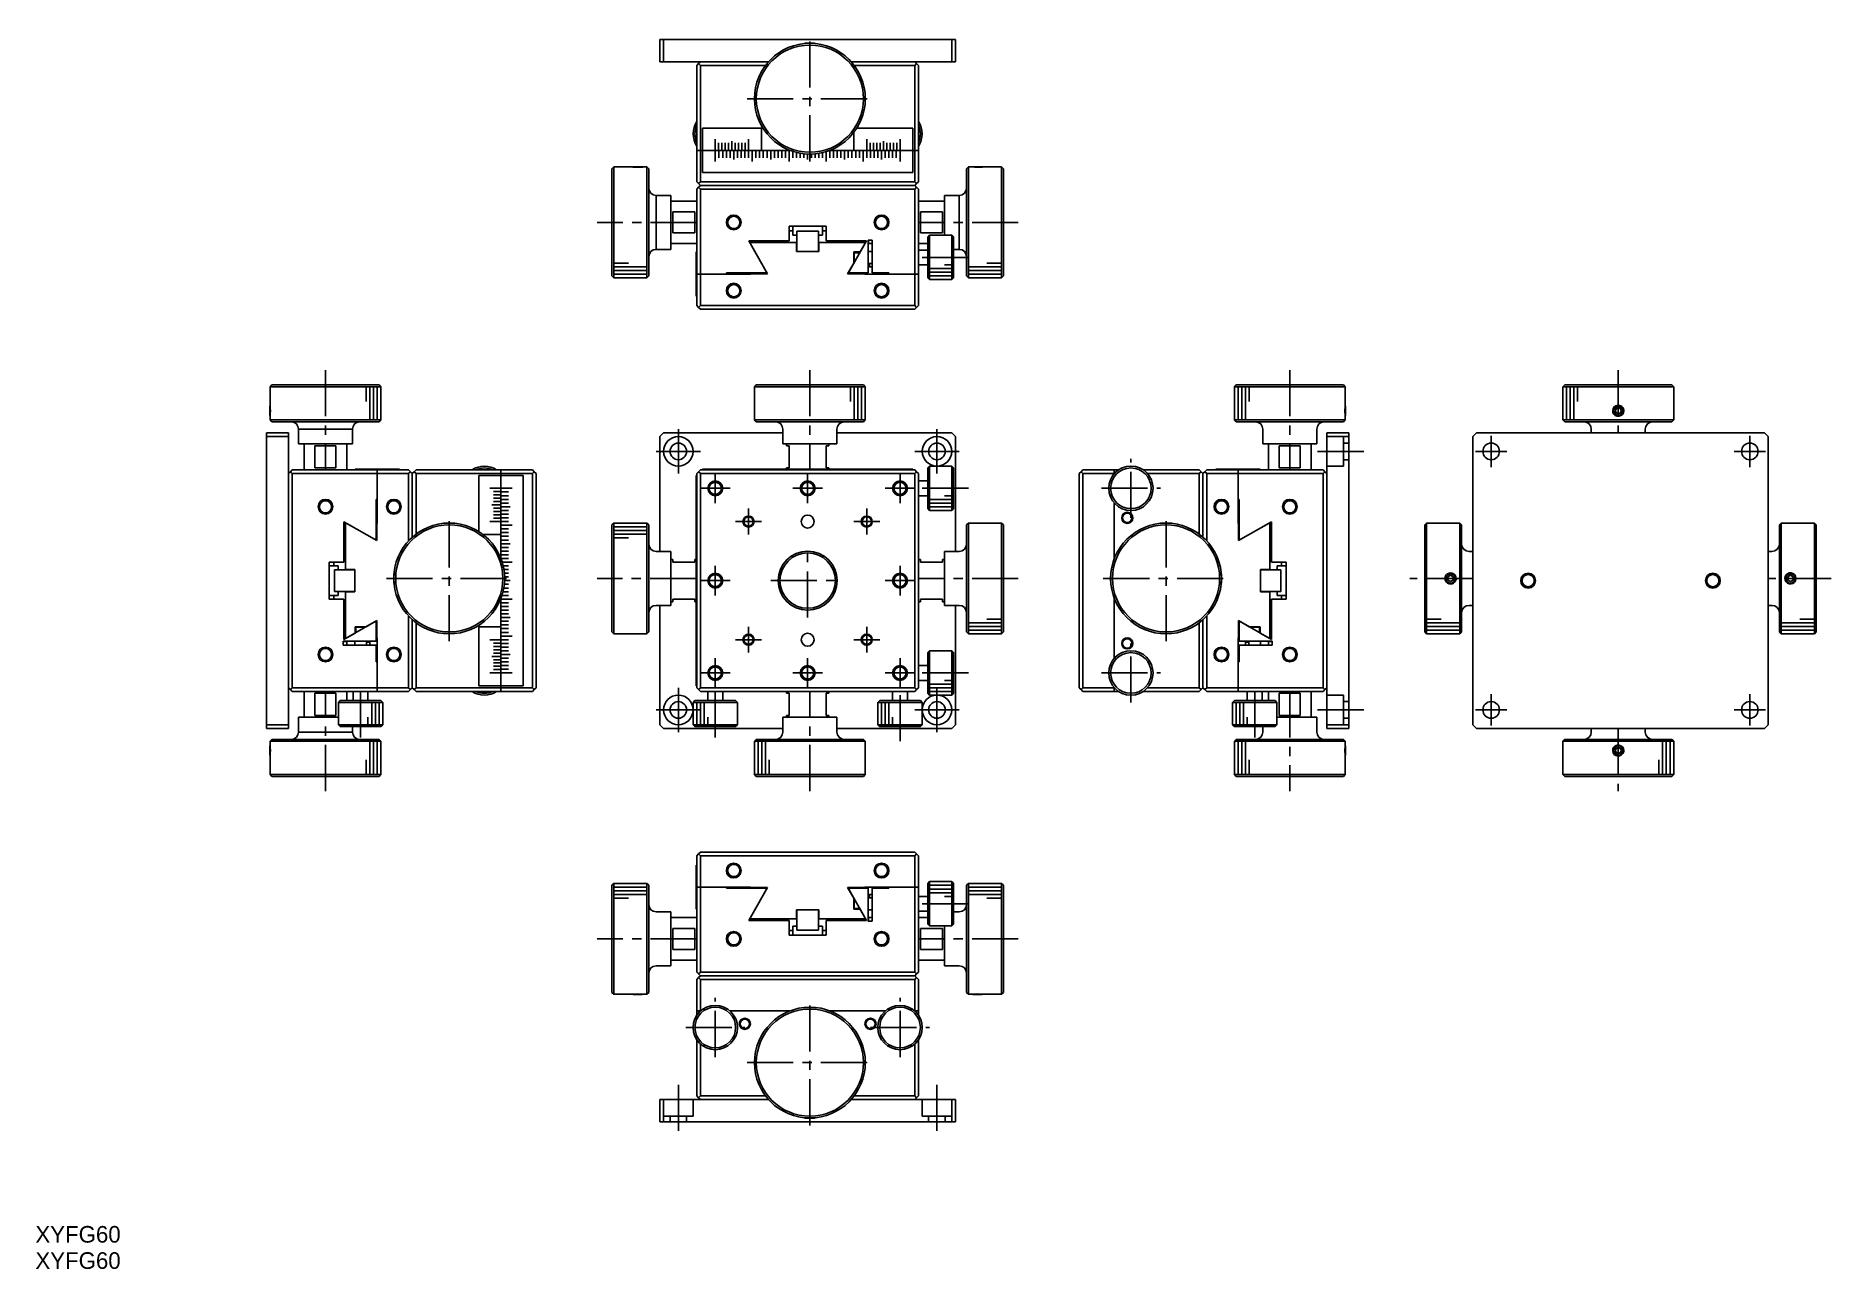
# Model space of a CAD drawing. Extents: x -99 to 387, y -6 to 328.
import ezdxf

# ---------------------------------------------------------------- set-up
doc = ezdxf.new("R2010")
doc.units = 0
doc.header["$LTSCALE"] = 10
doc.linetypes.add('CENTER', pattern=[2, 1.25, -0.25, 0.25, -0.25])
doc.linetypes.add('DASHED', pattern=[3.5, 2, -1.5])
doc.layers.get('0').update_dxf_attribs({"linetype": 'CONTINUOUS'})
doc.layers.add('CENTER', color=1, linetype='CENTER')
doc.styles.get("Standard").update_dxf_attribs({"font": 'FGP教科書体NT-M'})

msp = doc.modelspace()

# ---------------------------------------------------------------- texts
at = {"color": 7}
for p in [(-99.01182, 0.75494), (-99.01182, -6.354617)]:
    msp.add_text('XYFG60', height=4.5, dxfattribs=at).set_placement(p)

# ---------------------------------------------------------------- linework, layer by layer
at = {"color": 7, "linetype": 'CONTINUOUS'}
for p, q in [((70, 320.5), (70, 326.5)), ((70, 326.5), (71, 326.5)), ((71, 326.5), (71, 320.5)), ((149, 326.5), (71, 326.5)), ((149, 320.5), (149, 326.5)), ((149, 326.5), (150, 326.5)), ((150, 326.5), (150, 320.5)), ((109.35, 325.529606), (110.6, 325.529606)), ((110.6, 325.529606), (111.85, 325.529606)), ((71, 320.5), (70, 320.5)), ((71, 320.5), (99.41966, 320.5)), ((80, 319.5), (80.5, 320)), ((80, 296.5), (80, 319.5)), ((80.5, 320), (81, 320.5)), ((80.5, 320), (81, 319.5)), ((81, 319.5), (81, 296.5)), ((98.6, 319.5), (81, 319.5)), ((121.78034, 320.5), (149, 320.5)), ((139, 319.5), (122.6, 319.5)), ((139.5, 320), (139, 320.5)), ((139, 319.5), (139.5, 320)), ((139, 296.5), (139, 319.5)), ((139.5, 320), (140, 319.5)), ((140, 319.5), (140, 296.5)), ((150, 320.5), (149, 320.5)), ((81.5, 296.5), (81.5, 302.5)), ((81.5, 302.5), (97.5, 302.5)), ((97.5, 302.5), (97.5, 296.5)), ((122.5, 296.5), (122.5, 301.368187)), ((123.288578, 302.5), (138.5, 302.5)), ((138.5, 302.5), (138.5, 296.5)), ((80, 288), (80, 296.5)), ((80, 296.5), (81, 296.5)), ((81, 296.5), (80, 296.5)), ((81, 296.5), (81, 288)), ((81.49, 296.5), (81, 296.5)), ((81, 296.5), (81.49, 296.5)), ((84.99, 296.5), (81.5, 296.5)), ((84.99, 296.5), (81.5, 296.5)), ((81.5, 296.5), (81.5, 290.5)), ((85, 296.5), (84.99, 296.5)), ((85, 296.5), (84.99, 296.5)), ((85.01, 296.5), (85, 296.5)), ((85.01, 296.5), (85, 296.5)), ((85.9, 296.5), (85.01, 296.5)), ((85.89, 296.5), (85.01, 296.5)), ((85.9, 296.5), (85.89, 296.5)), ((85.99, 296.5), (85.9, 296.5)), ((85.91, 296.5), (85.9, 296.5)), ((86, 296.5), (85.91, 296.5)), ((86, 296.5), (85.99, 296.5)), ((86.01, 296.5), (86, 296.5)), ((86.79, 296.5), (86, 296.5)), ((86.8, 296.5), (86.01, 296.5)), ((86.8, 296.5), (86.79, 296.5)), ((86.99, 296.5), (86.8, 296.5)), ((86.81, 296.5), (86.8, 296.5)), ((87, 296.5), (86.81, 296.5)), ((87, 296.5), (86.99, 296.5)), ((87.01, 296.5), (87, 296.5)), ((87.69, 296.5), (87, 296.5)), ((87.7, 296.5), (87.01, 296.5)), ((87.7, 296.5), (87.69, 296.5)), ((87.99, 296.5), (87.7, 296.5)), ((87.71, 296.5), (87.7, 296.5)), ((88, 296.5), (87.71, 296.5)), ((88, 296.5), (87.99, 296.5)), ((88.01, 296.5), (88, 296.5)), ((88.59, 296.5), (88, 296.5)), ((88.6, 296.5), (88.01, 296.5)), ((88.6, 296.5), (88.59, 296.5)), ((88.99, 296.5), (88.6, 296.5)), ((88.61, 296.5), (88.6, 296.5)), ((89, 296.5), (88.61, 296.5)), ((89, 296.5), (88.99, 296.5)), ((89.01, 296.5), (89, 296.5)), ((89.49, 296.5), (89, 296.5)), ((89.5, 296.5), (89.01, 296.5)), ((89.5, 296.5), (89.49, 296.5)), ((89.99, 296.5), (89.5, 296.5)), ((89.51, 296.5), (89.5, 296.5)), ((90, 296.5), (89.51, 296.5)), ((90, 296.5), (89.99, 296.5)), ((90.01, 296.5), (90, 296.5)), ((90.39, 296.5), (90, 296.5)), ((90.4, 296.5), (90.01, 296.5)), ((90.4, 296.5), (90.39, 296.5)), ((90.99, 296.5), (90.4, 296.5)), ((90.41, 296.5), (90.4, 296.5)), ((91, 296.5), (90.41, 296.5)), ((91, 296.5), (90.99, 296.5)), ((91.01, 296.5), (91, 296.5)), ((91.29, 296.5), (91, 296.5)), ((91.3, 296.5), (91.01, 296.5)), ((91.3, 296.5), (91.29, 296.5)), ((91.99, 296.5), (91.3, 296.5)), ((91.31, 296.5), (91.3, 296.5)), ((92, 296.5), (91.31, 296.5)), ((92, 296.5), (91.99, 296.5)), ((92.01, 296.5), (92, 296.5)), ((92.19, 296.5), (92, 296.5)), ((92.2, 296.5), (92.01, 296.5)), ((92.2, 296.5), (92.19, 296.5)), ((92.99, 296.5), (92.2, 296.5)), ((92.21, 296.5), (92.2, 296.5)), ((93, 296.5), (92.21, 296.5)), ((93, 296.5), (92.99, 296.5)), ((93.01, 296.5), (93, 296.5)), ((93.09, 296.5), (93, 296.5)), ((93.1, 296.5), (93.01, 296.5)), ((93.1, 296.5), (93.09, 296.5)), ((93.99, 296.5), (93.1, 296.5)), ((93.11, 296.5), (93.1, 296.5)), ((93.99, 296.5), (93.11, 296.5)), ((94, 296.5), (93.99, 296.5)), ((94, 296.5), (93.99, 296.5)), ((94.01, 296.5), (94, 296.5)), ((94.01, 296.5), (94, 296.5)), ((94.99, 296.5), (94.01, 296.5)), ((95, 296.5), (94.01, 296.5)), ((95, 296.5), (94.99, 296.5)), ((95.01, 296.5), (95, 296.5)), ((96, 296.5), (95, 296.5)), ((95.99, 296.5), (95.01, 296.5)), ((96, 296.5), (95.99, 296.5)), ((96.01, 296.5), (96, 296.5)), ((97, 296.5), (96, 296.5)), ((96.99, 296.5), (96.01, 296.5)), ((97, 296.5), (96.99, 296.5)), ((97.01, 296.5), (97, 296.5)), ((97.5, 296.5), (97, 296.5)), ((97.5, 296.5), (97.01, 296.5)), ((97.51, 296.5), (97.5, 296.5)), ((98, 296.5), (97.51, 296.5)), ((99, 296.5), (98, 296.5)), ((100, 296.5), (99, 296.5)), ((101, 296.5), (100, 296.5)), ((102, 296.5), (101, 296.5)), ((103, 296.5), (102, 296.5)), ((104, 296.5), (103, 296.5)), ((105, 296.5), (104, 296.5)), ((105.214835, 296.5), (105, 296.5)), ((116, 296.5), (115.985165, 296.5)), ((117, 296.5), (116, 296.5)), ((118, 296.5), (117, 296.5)), ((119, 296.5), (118, 296.5)), ((120, 296.5), (119, 296.5)), ((121, 296.5), (120, 296.5)), ((122, 296.5), (121, 296.5)), ((122.49, 296.5), (122, 296.5)), ((122.5, 296.5), (122.49, 296.5)), ((122.99, 296.5), (122.5, 296.5)), ((123, 296.5), (122.5, 296.5)), ((123, 296.5), (122.99, 296.5)), ((123.01, 296.5), (123, 296.5)), ((124, 296.5), (123, 296.5)), ((123.99, 296.5), (123.01, 296.5)), ((124, 296.5), (123.99, 296.5)), ((124.01, 296.5), (124, 296.5)), ((125, 296.5), (124, 296.5)), ((124.99, 296.5), (124.01, 296.5)), ((125, 296.5), (124.99, 296.5)), ((125.01, 296.5), (125, 296.5)), ((125.99, 296.5), (125, 296.5)), ((125.99, 296.5), (125.01, 296.5)), ((126, 296.5), (125.99, 296.5)), ((126, 296.5), (125.99, 296.5)), ((126.01, 296.5), (126, 296.5)), ((126.01, 296.5), (126, 296.5)), ((126.9, 296.5), (126.01, 296.5)), ((126.89, 296.5), (126.01, 296.5)), ((126.9, 296.5), (126.89, 296.5)), ((126.99, 296.5), (126.9, 296.5)), ((126.91, 296.5), (126.9, 296.5)), ((127, 296.5), (126.91, 296.5)), ((127, 296.5), (126.99, 296.5)), ((127.01, 296.5), (127, 296.5)), ((127.79, 296.5), (127, 296.5)), ((127.8, 296.5), (127.01, 296.5)), ((127.8, 296.5), (127.79, 296.5)), ((127.99, 296.5), (127.8, 296.5)), ((127.81, 296.5), (127.8, 296.5)), ((128, 296.5), (127.81, 296.5)), ((128, 296.5), (127.99, 296.5)), ((128.01, 296.5), (128, 296.5)), ((128.69, 296.5), (128, 296.5)), ((128.7, 296.5), (128.01, 296.5)), ((128.7, 296.5), (128.69, 296.5)), ((128.99, 296.5), (128.7, 296.5)), ((128.71, 296.5), (128.7, 296.5)), ((129, 296.5), (128.71, 296.5)), ((129, 296.5), (128.99, 296.5)), ((129.01, 296.5), (129, 296.5)), ((129.59, 296.5), (129, 296.5)), ((129.6, 296.5), (129.01, 296.5)), ((129.6, 296.5), (129.59, 296.5)), ((129.99, 296.5), (129.6, 296.5)), ((129.61, 296.5), (129.6, 296.5)), ((130, 296.5), (129.61, 296.5)), ((130, 296.5), (129.99, 296.5)), ((130.01, 296.5), (130, 296.5)), ((130.49, 296.5), (130, 296.5)), ((130.5, 296.5), (130.01, 296.5)), ((130.5, 296.5), (130.49, 296.5)), ((130.99, 296.5), (130.5, 296.5)), ((130.51, 296.5), (130.5, 296.5)), ((131, 296.5), (130.51, 296.5)), ((131, 296.5), (130.99, 296.5)), ((131.01, 296.5), (131, 296.5)), ((131.39, 296.5), (131, 296.5)), ((131.4, 296.5), (131.01, 296.5)), ((131.4, 296.5), (131.39, 296.5)), ((131.99, 296.5), (131.4, 296.5)), ((131.41, 296.5), (131.4, 296.5)), ((132, 296.5), (131.41, 296.5)), ((132, 296.5), (131.99, 296.5)), ((132.01, 296.5), (132, 296.5)), ((132.29, 296.5), (132, 296.5)), ((132.3, 296.5), (132.01, 296.5)), ((132.3, 296.5), (132.29, 296.5)), ((132.99, 296.5), (132.3, 296.5)), ((132.31, 296.5), (132.3, 296.5)), ((133, 296.5), (132.31, 296.5)), ((133, 296.5), (132.99, 296.5)), ((133.01, 296.5), (133, 296.5)), ((133.19, 296.5), (133, 296.5)), ((133.2, 296.5), (133.01, 296.5)), ((133.2, 296.5), (133.19, 296.5)), ((133.99, 296.5), (133.2, 296.5)), ((133.21, 296.5), (133.2, 296.5)), ((134, 296.5), (133.21, 296.5)), ((134, 296.5), (133.99, 296.5)), ((134.01, 296.5), (134, 296.5)), ((134.09, 296.5), (134, 296.5)), ((134.1, 296.5), (134.01, 296.5)), ((134.1, 296.5), (134.09, 296.5)), ((134.99, 296.5), (134.1, 296.5)), ((134.11, 296.5), (134.1, 296.5)), ((134.99, 296.5), (134.11, 296.5)), ((135, 296.5), (134.99, 296.5)), ((135, 296.5), (134.99, 296.5)), ((135.01, 296.5), (135, 296.5)), ((135.01, 296.5), (135, 296.5)), ((138.5, 296.5), (135.01, 296.5)), ((138.5, 296.5), (135.01, 296.5)), ((138.5, 296.5), (138.5, 290.5)), ((139, 296.5), (138.51, 296.5)), ((138.51, 296.5), (139, 296.5)), ((139, 288), (139, 296.5)), ((139, 296.5), (140, 296.5)), ((140, 296.5), (139, 296.5)), ((140, 296.5), (140, 288)), ((57.5, 292), (57, 291.5)), ((57.5, 292), (57.5, 262)), ((62.690787, 292), (57.5, 292)), ((62.748288, 291.977209), (62.500005, 292)), ((62.75, 292.029606), (62.690787, 292)), ((62.75, 292.029606), (65.25, 292.029606)), ((65.309213, 292), (65.25, 292.029606)), ((65.499995, 292), (65.266107, 291.978419)), ((66.5, 292), (65.499995, 292)), ((66.5, 262), (66.5, 292)), ((67, 291.5), (66.5, 292)), ((153.5, 292), (153, 291.5)), ((153.5, 262), (153.5, 292)), ((154.690787, 292), (153.5, 292)), ((154.75, 292.029606), (154.690787, 292)), ((157.25, 292.029606), (154.75, 292.029606)), ((157.309213, 292), (157.25, 292.029606)), ((157.499995, 292), (157.251795, 291.977216)), ((162.5, 292), (157.499995, 292)), ((162.5, 292), (162.5, 262)), ((163, 291.5), (162.5, 292)), ((57, 262.5), (57, 291.5)), ((67, 291.5), (67, 262.5)), ((80.5, 287.5), (80, 288)), ((81, 288), (80.5, 287.5)), ((80.5, 287.5), (81, 287)), ((80.5, 286.5), (81, 287)), ((81, 288), (139, 288)), ((81, 287), (139, 287)), ((139, 287), (81, 287)), ((81.5, 290.5), (138.5, 290.5)), ((139.5, 287.5), (139, 288)), ((139.5, 287.5), (139, 287)), ((139, 287), (139.5, 286.5)), ((140, 288), (139.5, 287.5)), ((153, 291.5), (153, 262.5)), ((163, 262.5), (163, 291.5)), ((73, 284.3), (69, 284.3)), ((73, 284.3), (73, 269.7)), ((80, 282.75), (73, 282.75)), ((80, 286), (80.5, 286.5)), ((80, 263), (80, 286)), ((80.5, 286.5), (81, 286)), ((81, 286), (81, 263)), ((139, 286), (81, 286)), ((139, 286), (139.5, 286.5)), ((139, 263), (139, 286)), ((139.5, 286.5), (140, 286)), ((140, 286), (140, 263)), ((147, 282.75), (140, 282.75)), ((147, 284.3), (147, 273.5)), ((151, 284.3), (147, 284.3)), ((73.5, 274.160546), (73.5, 279.839454)), ((73.5, 279.839454), (79.5, 279.839454)), ((79.5, 279.839454), (79.5, 274.160546)), ((140.5, 274.160546), (140.5, 279.839454)), ((140.5, 279.839454), (146.5, 279.839454)), ((146.5, 279.839454), (146.5, 274.160546)), ((79.5, 274.160546), (73.5, 274.160546)), ((105, 276), (115, 276)), ((105, 272), (105, 276)), ((105, 274.75), (106, 274.75)), ((106, 276), (106, 273.575)), ((106, 273.575), (107.05, 273.575)), ((107.05, 269.1), (107.05, 274.6)), ((112.95, 274.6), (107.05, 274.6)), ((112.95, 269.1), (112.95, 274.6)), ((112.95, 273.575), (114, 273.575)), ((114, 276), (114, 273.575)), ((114, 274.75), (115, 274.75)), ((115, 276), (115, 272)), ((126.4, 272.2), (127.5, 272.2)), ((126.4, 263.3), (126.4, 272.2)), ((126.5, 272.2), (126.5, 271.25)), ((127.5, 272.2), (127.5, 263.3)), ((146.5, 274.160546), (140.5, 274.160546)), ((143, 273.5), (142.5, 273)), ((142.5, 262), (142.5, 273)), ((143, 273.5), (143, 261.5)), ((149, 273.5), (143, 273.5)), ((149, 261.500349), (149, 273.5)), ((149.5, 273), (149, 273.5)), ((149.5, 273), (149.5, 262.00032)), ((69, 269.7), (73, 269.7)), ((73, 271.25), (80, 271.25)), ((80, 269), (79.85, 269)), ((79.85, 269), (79.85, 263)), ((94.035898, 272), (105, 272)), ((98.8, 263.748334), (94.035898, 272)), ((94.5, 271.6), (94.5, 271.199925)), ((107, 271.6), (94.5, 271.6)), ((94.5, 271.199925), (99.176494, 263.1)), ((107, 269.1), (107, 271.6)), ((113, 269.1), (107, 269.1)), ((113, 271.6), (113, 269.1)), ((125.5, 271.6), (113, 271.6)), ((115, 272), (125.964102, 272)), ((125.964102, 272), (121.2, 263.748334)), ((122.5, 269), (124.229873, 269)), ((122.5, 266.003772), (122.5, 269)), ((122.6, 268.75), (122.5, 268.65)), ((122.6, 268.75), (122.6, 266.25)), ((124.087713, 268.75), (122.6, 268.75)), ((124.229873, 269), (125.5, 271.199925)), ((125.5, 271.199925), (125.5, 271.6)), ((127.5, 269.1), (126.4, 269.1)), ((126.5, 271.25), (127.5, 271.25)), ((140, 271.25), (142.5, 271.25)), ((142.5, 269.5), (140.000019, 269.5)), ((149.5, 269.7), (151, 269.7)), ((57, 262.5), (57.5, 262)), ((66.5, 262), (67, 262.5)), ((80, 263), (79.85, 263)), ((79.85, 263), (79.85, 257)), ((80, 263), (79.85, 263)), ((80, 254.5), (80, 263)), ((80, 263), (81, 263)), ((81, 263), (80, 263)), ((81, 263), (81, 254.5)), ((88, 263), (81, 263)), ((81, 263), (88, 263)), ((88, 263.3), (98.8, 263.3)), ((88, 263), (88, 263.3)), ((94.5, 263), (88, 263)), ((88.65, 263.3), (88.65, 263)), ((93.35, 263), (93.35, 263.3)), ((94.5, 263.1), (94.5, 263)), ((99.176494, 263.1), (94.5, 263.1)), ((98.8, 263.3), (98.8, 263.748334)), ((120.823506, 263.1), (122.5, 266.003772)), ((125.5, 263.1), (120.823506, 263.1)), ((121.2, 263.748334), (121.2, 263.3)), ((121.2, 263.3), (126.4, 263.3)), ((122.5, 266.35), (122.6, 266.25)), ((122.6, 266.25), (122.644338, 266.25)), ((125.5, 263), (125.5, 263.1)), ((132, 263), (125.5, 263)), ((126.4, 265.9), (127.5, 265.9)), ((126.4, 265.3), (126.45, 265.25)), ((126.45, 265.25), (126.7, 265)), ((126.7, 265.9), (126.7, 265)), ((126.7, 265), (127.499981, 265)), ((127.5, 263.3), (132, 263.3)), ((132, 263.3), (132, 263)), ((139, 263), (132, 263)), ((132, 263), (139, 263)), ((139, 254.5), (139, 263)), ((139, 263), (140, 263)), ((140, 263), (139, 263)), ((140, 263), (140, 254.5)), ((140.000019, 265.5), (142.5, 265.5)), ((153, 262.5), (153.5, 262)), ((162.5, 262), (163, 262.5)), ((57.5, 262), (66.5, 262)), ((142.5, 262), (143, 261.5)), ((143, 261.5), (149, 261.5)), ((149, 261.5), (149.5, 262)), ((149, 261.5), (149, 261.500349)), ((149.5, 262.00032), (149.5, 262)), ((153.5, 262), (162.5, 262)), ((79.85, 257), (80, 257)), ((80.5, 254), (80, 254.5)), ((81, 254.5), (80.5, 254)), ((80.5, 254), (81, 253.5)), ((81, 254.5), (139, 254.5)), ((139, 253.5), (81, 253.5)), ((139.5, 254), (139, 254.5)), ((139, 253.5), (139.5, 254)), ((140, 254.5), (139.5, 254)), ((-35, 233), (-35.5, 232.5)), ((-5.5, 232.5), (-35.5, 232.5)), ((-35.5, 232.5), (-35.5, 227.499995)), ((-35, 233), (-6, 233)), ((-5.5, 232.5), (-6, 233)), ((-5.5, 223.5), (-5.5, 232.5)), ((96.1, 233), (95.6, 232.5)), ((125.6, 232.5), (95.6, 232.5)), ((95.6, 232.5), (95.6, 223.5)), ((96.1, 233), (125.1, 233)), ((125.6, 232.5), (125.1, 233)), ((125.6, 223.5), (125.6, 232.5)), ((226, 233), (225.5, 232.5)), ((255.5, 232.5), (225.5, 232.5)), ((225.5, 232.5), (225.5, 223.5)), ((226, 233), (255, 233)), ((255.5, 232.5), (255, 233)), ((255.5, 227.309213), (255.5, 232.5)), ((314.9, 233), (314.4, 232.5)), ((329.4, 232.5), (314.4, 232.5)), ((314.4, 232.5), (314.4, 223.5)), ((314.9, 233), (329.4, 233)), ((329.4, 233), (343.9, 233)), ((344.4, 232.5), (329.4, 232.5)), ((344.4, 232.5), (343.9, 233)), ((344.4, 223.5), (344.4, 232.5)), ((-35.5, 227.309213), (-35.529606, 227.25)), ((-35.529606, 224.75), (-35.529606, 227.25)), ((-35.529606, 224.75), (-35.5, 224.690787)), ((-35.5, 227.499995), (-35.477371, 227.253644)), ((-35.476823, 224.752916), (-35.5, 224.500005)), ((-35.5, 224.690787), (-35.5, 223.5)), ((255.424812, 226), (255.477389, 227.253863)), ((255.469677, 224.841887), (255.424812, 226)), ((255.477367, 224.746399), (255.469677, 224.841887)), ((255.5, 224.500005), (255.477367, 224.746399)), ((255.477389, 227.253863), (255.5, 227.499995)), ((255.529606, 227.25), (255.5, 227.309213)), ((255.5, 224.690787), (255.529606, 224.75)), ((255.5, 223.5), (255.5, 224.500005)), ((255.529606, 227.25), (255.529606, 226)), ((255.529606, 226), (255.529606, 224.75)), ((328.966987, 226.75), (328.533975, 226)), ((328.533975, 226), (328.966987, 225.25)), ((329.833013, 226.75), (328.966987, 226.75)), ((328.966987, 225.25), (329.833013, 225.25)), ((330.266025, 226), (329.833013, 226.75)), ((329.833013, 225.25), (330.266025, 226)), ((-36.5, 220), (-30.5, 220)), ((-36.5, 219), (-36.5, 220)), ((-30.5, 219), (-36.5, 219)), ((-36.5, 219), (-36.5, 141)), ((-35.5, 223.5), (-5.5, 223.5)), ((-35.5, 223.5), (-35, 223)), ((-6, 223), (-35, 223)), ((-30.5, 220), (-30.5, 219)), ((-30.5, 141), (-30.5, 219)), ((-27.8, 221), (-27.8, 217)), ((-13.2, 217), (-13.2, 221)), ((-6, 223), (-5.5, 223.5)), ((71, 220), (70, 219)), ((70, 187.9), (70, 219)), ((71, 220), (103.3, 220)), ((95.6, 223.5), (110.6, 223.5)), ((95.6, 223.5), (96.1, 223)), ((110.6, 223), (96.1, 223)), ((103.3, 221), (103.3, 217)), ((110.6, 223.5), (125.6, 223.5)), ((125.1, 223), (110.6, 223)), ((117.9, 217), (117.9, 221)), ((117.9, 220), (149, 220)), ((125.1, 223), (125.6, 223.5)), ((150, 219), (149, 220)), ((150, 219), (150, 187.9)), ((225.5, 223.5), (255.5, 223.5)), ((225.5, 223.5), (226, 223)), ((255, 223), (226, 223)), ((233.2, 221), (233.2, 217)), ((247.8, 217), (247.8, 221)), ((250.5, 220), (256.5, 220)), ((250.5, 219), (250.5, 220)), ((256.5, 219), (250.5, 219)), ((250.5, 219), (250.5, 141)), ((255, 223), (255.5, 223.5)), ((256.5, 220), (256.5, 219)), ((256.5, 141), (256.5, 219)), ((291, 220), (290, 219)), ((290, 141), (290, 219)), ((291, 220), (369, 220)), ((314.4, 223.5), (344.4, 223.5)), ((314.4, 223.5), (314.9, 223)), ((343.9, 223), (314.9, 223)), ((322.1, 221), (322.1, 220)), ((336.7, 220), (336.7, 221)), ((343.9, 223), (344.4, 223.5)), ((370, 219), (369, 220)), ((370, 219), (370, 141)), ((-20.5, 217), (-27.8, 217)), ((-26.25, 217), (-26.25, 210)), ((-23.339454, 216.5), (-17.660546, 216.5)), ((-23.339454, 210.5), (-23.339454, 216.5)), ((-13.2, 217), (-20.5, 217)), ((-17.660546, 216.5), (-17.660546, 210.5)), ((-14.75, 210), (-14.75, 217)), ((117.9, 217), (103.3, 217)), ((104.25, 217), (104.25, 216.5)), ((104.25, 216.5), (105, 216.5)), ((105, 216.5), (105, 210.5)), ((115, 216.5), (115.75, 216.5)), ((115, 210.5), (115, 216.5)), ((115.75, 216.5), (115.75, 217)), ((247.8, 217), (233.2, 217)), ((234.75, 217), (234.75, 210)), ((237.660546, 210.5), (237.660546, 216.5)), ((237.660546, 216.5), (243.339454, 216.5)), ((243.339454, 216.5), (243.339454, 210.5)), ((246.25, 210), (246.25, 217)), ((-30, 209.5), (-30.5, 209)), ((-30, 209.5), (-29.5, 210)), ((-29.5, 209), (-30, 209.5)), ((-29.5, 210), (-6.5, 210)), ((-29.5, 209), (-29.5, 151)), ((-6.5, 209), (-29.5, 209)), ((-17.660546, 210.5), (-23.339454, 210.5)), ((-12.5, 210), (-12.5, 210.15)), ((-6.5, 210.15), (-12.5, 210.15)), ((-6.5, 210), (-6.5, 210.15)), ((-6.5, 210.15), (-6.5, 210)), ((-6.5, 210.15), (-0.5, 210.15)), ((-6.5, 209), (-6.5, 210)), ((-6.5, 210), (2, 210)), ((-6.5, 210), (-6.5, 209)), ((2, 209), (-6.5, 209)), ((-6.5, 209), (-6.5, 202)), ((-6.5, 202), (-6.5, 209)), ((-0.5, 210), (-0.5, 210.15)), ((2, 210), (2.5, 209.5)), ((2.5, 209.5), (2, 209)), ((2, 190.798039), (2, 209)), ((2.5, 209.5), (3, 209)), ((3.5, 209.5), (3, 209)), ((3, 191.78034), (3, 209)), ((3, 209), (3, 191.78034)), ((3.5, 209.5), (4, 210)), ((4, 209), (3.5, 209.5)), ((4, 210), (27, 210)), ((27, 209), (4, 209)), ((4, 209), (4, 192.6)), ((27, 210), (35.5, 210)), ((27, 209), (27, 210)), ((27, 210), (27, 209)), ((35.5, 209), (27, 209)), ((27, 209), (27, 208.51)), ((27, 208.51), (27, 209)), ((35.5, 210), (36, 209.5)), ((36, 209.5), (35.5, 209)), ((35.5, 151), (35.5, 209)), ((36, 209.5), (36.5, 209)), ((36.5, 209), (36.5, 151)), ((80.5, 209.5), (80, 209)), ((80, 151), (80, 209)), ((81, 210), (80.5, 209.5)), ((80.5, 209.5), (81, 209)), ((81, 210), (139, 210)), ((81, 209), (81, 151)), ((139, 209), (81, 209)), ((81.5, 210), (81.5, 210.15)), ((81.5, 210.15), (138.5, 210.15)), ((105, 210.5), (104.25, 210.5)), ((104.25, 210.5), (104.25, 210.15)), ((115.75, 210.5), (115, 210.5)), ((115.75, 210.15), (115.75, 210.5)), ((138.5, 210.15), (138.5, 210)), ((139.5, 209.5), (139, 210)), ((139, 209), (139.5, 209.5)), ((139, 151), (139, 209)), ((140, 209), (139.5, 209.5)), ((140, 209), (140, 151)), ((143, 211), (142.5, 210.5)), ((142.5, 199.5), (142.5, 210.5)), ((143, 211), (143, 199)), ((149, 211), (143, 211)), ((149, 205.064759), (149, 211)), ((149.5, 210.5), (149, 211)), ((149.5, 210.5), (149.5, 205.059362)), ((183.5, 209), (184, 209.5)), ((183.5, 151), (183.5, 209)), ((184, 209.5), (184.5, 210)), ((184.5, 209), (184, 209.5)), ((184.5, 210), (193, 210)), ((193, 209), (184.5, 209)), ((184.5, 209), (184.5, 151)), ((193, 210), (193, 209)), ((193, 209), (193, 210)), ((193, 210), (194.183375, 210)), ((193, 208.968627), (193, 209)), ((193.027864, 209), (193, 209)), ((193, 209), (193, 208.968627)), ((200.816625, 210), (216, 210)), ((216, 209), (201.972136, 209)), ((216, 210), (216.5, 209.5)), ((216.5, 209.5), (216, 209)), ((216, 192.6), (216, 209)), ((217, 209), (216.5, 209.5)), ((217.5, 209.5), (217, 209)), ((217, 191.78034), (217, 209)), ((217, 209), (217, 191.78034)), ((217.5, 209.5), (218, 210)), ((218, 209), (217.5, 209.5)), ((218, 210), (226.5, 210)), ((218, 209), (218, 190.798039)), ((226.5, 209), (218, 209)), ((220.5, 210.15), (220.5, 210)), ((226.5, 210.15), (220.5, 210.15)), ((226.5, 210), (226.5, 210.15)), ((232.5, 210.15), (226.5, 210.15)), ((226.5, 210), (226.5, 210.15)), ((226.5, 210), (226.5, 209)), ((226.5, 210), (249.5, 210)), ((226.5, 209), (226.5, 210)), ((226.5, 202), (226.5, 209)), ((226.5, 209), (226.5, 202)), ((249.5, 209), (226.5, 209)), ((232.5, 210), (232.5, 210.15)), ((243.339454, 210.5), (237.660546, 210.5)), ((249.5, 210), (250, 209.5)), ((250, 209.5), (249.5, 209)), ((249.5, 151), (249.5, 209)), ((250, 209.5), (250.5, 209)), ((21, 208.5), (27, 208.5)), ((21, 193.288578), (21, 208.5)), ((27, 208.5), (27, 205.01)), ((27, 208.5), (33, 208.5)), ((27, 208.5), (27, 205.01)), ((27, 205.01), (27, 205)), ((27, 205.01), (27, 205)), ((27, 205), (27, 204.99)), ((27, 205), (27, 204.99)), ((27, 204.99), (27, 204.1)), ((27, 204.99), (27, 204.11)), ((27, 204.11), (27, 204.1)), ((27, 204.1), (27, 204.01)), ((27, 204.1), (27, 204.09)), ((27, 204.09), (27, 204)), ((33, 151.5), (33, 208.5)), ((79.85, 151.5), (79.85, 208.5)), ((79.85, 208.5), (80, 208.5)), ((142.5, 207), (140.000019, 207)), ((149, 199), (149, 205.064759)), ((149.5, 205.059362), (149.5, 199.5)), ((-6.8, 202), (-6.5, 202)), ((-6.8, 191.2), (-6.8, 202)), ((-6.5, 201.35), (-6.8, 201.35)), ((-6.5, 202), (-6.5, 195.5)), ((27, 204.01), (27, 204)), ((27, 204), (27, 203.99)), ((27, 204), (27, 203.21)), ((27, 203.99), (27, 203.2)), ((27, 203.21), (27, 203.2)), ((27, 203.2), (27, 203.01)), ((27, 203.2), (27, 203.19)), ((27, 203.19), (27, 203)), ((27, 203.01), (27, 203)), ((27, 203), (27, 202.99)), ((27, 203), (27, 202.31)), ((27, 202.99), (27, 202.3)), ((27, 202.31), (27, 202.3)), ((27, 202.3), (27, 202.01)), ((27, 202.3), (27, 202.29)), ((27, 202.29), (27, 202)), ((27, 202.01), (27, 202)), ((27, 202), (27, 201.99)), ((27, 202), (27, 201.41)), ((27, 201.99), (27, 201.4)), ((27, 201.41), (27, 201.4)), ((27, 201.4), (27, 201.01)), ((27, 201.4), (27, 201.39)), ((27, 201.39), (27, 201)), ((27, 201.01), (27, 201)), ((27, 201), (27, 200.99)), ((27, 201), (27, 200.51)), ((27, 200.99), (27, 200.5)), ((27, 200.51), (27, 200.5)), ((27, 200.5), (27, 200.01)), ((27, 200.5), (27, 200.49)), ((27, 200.49), (27, 200)), ((27, 200.01), (27, 200)), ((27, 200), (27, 199.99)), ((27, 200), (27, 199.61)), ((27, 199.99), (27, 199.6)), ((27, 199.61), (27, 199.6)), ((27, 199.6), (27, 199.01)), ((27, 199.6), (27, 199.59)), ((27, 199.59), (27, 199)), ((140.000019, 203), (142.5, 203)), ((142.5, 199.5), (143, 199)), ((149, 199), (149.5, 199.5)), ((193, 185.985165), (193, 201.031373)), ((193, 201.031373), (193, 185.985165)), ((226.5, 195.5), (226.5, 202)), ((226.5, 202), (226.8, 202)), ((226.8, 201.35), (226.5, 201.35)), ((226.8, 202), (226.8, 191.2)), ((-15.5, 195.964102), (-7.248334, 191.2)), ((-15.5, 185), (-15.5, 195.964102)), ((-15.1, 195.5), (-15.1, 183)), ((-14.699925, 195.5), (-15.1, 195.5)), ((-6.6, 190.823506), (-14.699925, 195.5)), ((-6.8, 196.65), (-6.5, 196.65)), ((-6.6, 195.5), (-6.6, 190.823506)), ((-6.5, 195.5), (-6.6, 195.5)), ((27, 199.01), (27, 199)), ((27, 199), (27, 198.99)), ((27, 199), (27, 198.71)), ((27, 198.99), (27, 198.7)), ((27, 198.71), (27, 198.7)), ((27, 198.7), (27, 198.01)), ((27, 198.7), (27, 198.69)), ((27, 198.69), (27, 198)), ((27, 198.01), (27, 198)), ((27, 198), (27, 197.99)), ((27, 198), (27, 197.81)), ((27, 197.99), (27, 197.8)), ((27, 197.81), (27, 197.8)), ((27, 197.8), (27, 197.01)), ((27, 197.8), (27, 197.79)), ((27, 197.79), (27, 197)), ((27, 197.01), (27, 197)), ((27, 197), (27, 196.99)), ((27, 197), (27, 196.91)), ((27, 196.99), (27, 196.9)), ((27, 196.91), (27, 196.9)), ((27, 196.9), (27, 196.01)), ((27, 196.9), (27, 196.89)), ((27, 196.89), (27, 196.01)), ((27, 196.01), (27, 196)), ((27, 196.01), (27, 196)), ((27, 196), (27, 195.99)), ((27, 196), (27, 195.99)), ((27, 195.99), (27, 195.01)), ((27, 195.99), (27, 195)), ((27, 195.01), (27, 195)), ((27, 195), (27, 194.99)), ((27, 195), (27, 194)), ((27, 194.99), (27, 194.01)), ((57.5, 195.6), (57, 195.1)), ((57, 166.1), (57, 195.1)), ((57.5, 195.6), (57.5, 165.6)), ((66.5, 195.6), (57.5, 195.6)), ((66.5, 180.6), (66.5, 195.6)), ((67, 195.1), (66.5, 195.6)), ((67, 195.1), (67, 180.6)), ((143, 199), (149, 199)), ((153.5, 195.6), (153, 195.1)), ((153, 195.1), (153, 180.6)), ((153.5, 180.6), (153.5, 195.6)), ((162.5, 195.6), (153.5, 195.6)), ((162.5, 195.6), (162.5, 165.6)), ((163, 195.1), (162.5, 195.6)), ((163, 166.1), (163, 195.1)), ((226.5, 196.65), (226.8, 196.65)), ((226.6, 195.5), (226.5, 195.5)), ((226.6, 190.823506), (226.6, 195.5)), ((234.699925, 195.5), (226.6, 190.823506)), ((227.248334, 191.2), (235.5, 195.964102)), ((235.1, 195.5), (234.699925, 195.5)), ((235.1, 183), (235.1, 195.5)), ((235.5, 195.964102), (235.5, 185)), ((277.5, 195.6), (277, 195.1)), ((277, 195.1), (277, 180.6)), ((277.5, 180.6), (277.5, 195.6)), ((286.5, 195.6), (277.5, 195.6)), ((286.5, 195.6), (286.5, 165.6)), ((287, 195.1), (286.5, 195.6)), ((287, 166.1), (287, 195.1)), ((373.5, 195.6), (373, 195.1)), ((373, 166.1), (373, 195.1)), ((373.5, 195.6), (373.5, 165.6)), ((382.5, 195.6), (373.5, 195.6)), ((382.5, 180.6), (382.5, 195.6)), ((383, 195.1), (382.5, 195.6)), ((383, 195.1), (383, 180.6)), ((-7.248334, 191.2), (-6.8, 191.2)), ((27, 192.5), (22.131813, 192.5)), ((27, 194.01), (27, 194)), ((27, 194), (27, 193.99)), ((27, 194), (27, 193)), ((27, 193.99), (27, 193.01)), ((27, 193.01), (27, 193)), ((27, 193), (27, 192.99)), ((27, 193), (27, 192.5)), ((27, 192.99), (27, 192.5)), ((27, 192.5), (27, 192.49)), ((27, 192.49), (27, 192)), ((27, 192), (27, 191)), ((27, 191), (27, 190)), ((27, 190), (27, 189)), ((226.8, 191.2), (227.248334, 191.2)), ((-19.5, 185), (-15.5, 185)), ((-19.5, 175), (-19.5, 185)), ((-18.25, 184), (-18.25, 185)), ((27, 189), (27, 188)), ((27, 188), (27, 187)), ((27, 187), (27, 186)), ((27, 186), (27, 185.985165)), ((73, 187.9), (69, 187.9)), ((73, 187.9), (73, 173.3)), ((73.5, 185.75), (73, 185.75)), ((73.5, 185), (73.5, 185.75)), ((79.5, 185), (73.5, 185)), ((79.5, 185.75), (79.5, 185)), ((79.85, 185.75), (79.5, 185.75)), ((140.5, 185.75), (140, 185.75)), ((140.5, 185), (140.5, 185.75)), ((146.5, 185), (140.5, 185)), ((146.5, 185.75), (146.5, 185)), ((147, 185.75), (146.5, 185.75)), ((147, 187.9), (147, 173.3)), ((151, 187.9), (147, 187.9)), ((235.5, 185), (239.5, 185)), ((238.25, 185), (238.25, 184)), ((239.5, 185), (239.5, 175)), ((290, 187.9), (289, 187.9)), ((371, 187.9), (370, 187.9)), ((-17.075, 184), (-19.5, 184)), ((-18.1, 182.95), (-18.1, 177.05)), ((-12.6, 182.95), (-18.1, 182.95)), ((-17.075, 182.95), (-17.075, 184)), ((-15.1, 183), (-12.6, 183)), ((-12.6, 183), (-12.6, 177)), ((-2.029606, 180.6), (-2.029606, 181.85)), ((-2.029606, 179.35), (-2.029606, 180.6)), ((66.5, 165.6), (66.5, 180.6)), ((67, 180.6), (67, 166.1)), ((153, 180.6), (153, 166.1)), ((153.5, 165.6), (153.5, 180.6)), ((222.029606, 180.6), (222.029606, 181.85)), ((222.029606, 179.35), (222.029606, 180.6)), ((232.6, 183), (235.1, 183)), ((232.6, 177), (232.6, 183)), ((232.6, 182.95), (238.1, 182.95)), ((239.5, 184), (237.075, 184)), ((237.075, 184), (237.075, 182.95)), ((238.1, 177.05), (238.1, 182.95)), ((277, 180.6), (277, 166.1)), ((277.5, 165.6), (277.5, 180.6)), ((283.25, 181.033013), (284, 181.466025)), ((283.25, 180.166987), (283.25, 181.033013)), ((284, 179.733975), (283.25, 180.166987)), ((284, 181.466025), (284.75, 181.033013)), ((284.75, 180.166987), (284, 179.733975)), ((284.75, 181.033013), (284.75, 180.166987)), ((376, 181.466025), (375.25, 181.033013)), ((375.25, 181.033013), (375.25, 180.166987)), ((375.25, 180.166987), (376, 179.733975)), ((376.75, 181.033013), (376, 181.466025)), ((376, 179.733975), (376.75, 180.166987)), ((376.75, 180.166987), (376.75, 181.033013)), ((382.5, 165.6), (382.5, 180.6)), ((383, 180.6), (383, 166.1)), ((-17.075, 176), (-19.5, 176)), ((-15.5, 175), (-19.5, 175)), ((-18.25, 175), (-18.25, 176)), ((-12.6, 177.05), (-18.1, 177.05)), ((-17.075, 176), (-17.075, 177.05)), ((-15.5, 164.035898), (-15.5, 175)), ((-15.1, 177), (-15.1, 164.5)), ((-12.6, 177), (-15.1, 177)), ((27, 175.214835), (27, 175)), ((27, 175), (27, 174)), ((73.5, 174.25), (73.5, 175)), ((73.5, 175), (79.5, 175)), ((79.5, 175), (79.5, 174.25)), ((140.5, 174.25), (140.5, 175)), ((140.5, 175), (146.5, 175)), ((146.5, 175), (146.5, 174.25)), ((193, 158.968627), (193, 175.214835)), ((193, 175.214835), (193, 158.968627)), ((232.6, 177.05), (238.1, 177.05)), ((235.1, 177), (232.6, 177)), ((235.1, 164.5), (235.1, 177)), ((239.5, 175), (235.5, 175)), ((235.5, 175), (235.5, 164.035898)), ((237.075, 177.05), (237.075, 176)), ((239.5, 176), (237.075, 176)), ((238.25, 176), (238.25, 175)), ((2, 151), (2, 170.401961)), ((27, 174), (27, 173)), ((27, 173), (27, 172)), ((27, 172), (27, 171)), ((27, 171), (27, 170)), ((69, 173.3), (73, 173.3)), ((70, 141), (70, 173.3)), ((73, 174.25), (73.5, 174.25)), ((79.5, 174.25), (79.85, 174.25)), ((140, 174.25), (140.5, 174.25)), ((146.5, 174.25), (147, 174.25)), ((147, 173.3), (151, 173.3)), ((150, 173.3), (150, 141)), ((218, 170.401961), (218, 151)), ((289, 173.3), (290, 173.3)), ((370, 173.3), (371, 173.3)), ((-7.248334, 168.8), (-15.5, 164.035898)), ((-14.699925, 164.5), (-12.5, 165.770127)), ((-12.5, 167.5), (-9.503772, 167.5)), ((-12.5, 165.770127), (-12.5, 167.5)), ((-12.15, 167.5), (-12.25, 167.4)), ((-12.25, 167.4), (-12.25, 165.912287)), ((-9.75, 167.4), (-12.249927, 167.4)), ((-9.75, 167.4), (-9.85, 167.5)), ((-9.75, 167.355662), (-9.75, 167.4)), ((-9.503772, 167.5), (-6.6, 169.176494)), ((-6.8, 168.8), (-7.248334, 168.8)), ((-6.8, 163.6), (-6.8, 168.8)), ((-6.6, 169.176494), (-6.6, 164.5)), ((3, 151), (3, 169.41966)), ((3, 169.41966), (3, 151)), ((4, 168.6), (4, 151)), ((21, 167.5), (27, 167.5)), ((21, 151.5), (21, 167.5)), ((27, 170), (27, 169)), ((27, 169), (27, 168)), ((27, 168), (27, 167.51)), ((27, 167.51), (27, 167.5)), ((27, 167.5), (27, 167.01)), ((27, 167.5), (27, 167)), ((27, 167.01), (27, 167)), ((27, 167), (27, 166.99)), ((27, 167), (27, 166)), ((27, 166.99), (27, 166.01)), ((27, 166.01), (27, 166)), ((27, 166), (27, 165.99)), ((27, 166), (27, 165)), ((27, 165.99), (27, 165.01)), ((57, 166.1), (57.5, 165.6)), ((57.5, 165.6), (66.5, 165.6)), ((66.5, 165.6), (67, 166.1)), ((153, 166.1), (153.5, 165.6)), ((153.5, 165.6), (162.5, 165.6)), ((162.5, 165.6), (163, 166.1)), ((216, 151), (216, 168.6)), ((217, 151), (217, 169.41966)), ((217, 169.41966), (217, 151)), ((226.6, 169.176494), (229.503772, 167.5)), ((226.6, 164.5), (226.6, 169.176494)), ((226.8, 168.8), (226.8, 163.6)), ((227.248334, 168.8), (226.8, 168.8)), ((235.5, 164.035898), (227.248334, 168.8)), ((229.503772, 167.5), (232.5, 167.5)), ((229.85, 167.5), (229.75, 167.4)), ((232.25, 167.4), (229.75, 167.4)), ((229.75, 167.4), (229.75, 167.355662)), ((232.25, 167.4), (232.15, 167.5)), ((232.25, 165.912287), (232.25, 167.4)), ((232.5, 167.5), (232.5, 165.770127)), ((232.5, 165.770127), (234.699925, 164.5)), ((277, 166.1), (277.5, 165.6)), ((277.5, 165.6), (286.5, 165.6)), ((286.5, 165.6), (287, 166.1)), ((373, 166.1), (373.5, 165.6)), ((373.5, 165.6), (382.5, 165.6)), ((382.5, 165.6), (383, 166.1)), ((-15.7, 163.6), (-6.8, 163.6)), ((-15.7, 162.5), (-15.7, 163.6)), ((-14.75, 163.5), (-15.7, 163.5)), ((-6.8, 162.5), (-15.7, 162.5)), ((-15.1, 164.5), (-14.699925, 164.5)), ((-14.75, 162.5), (-14.75, 163.5)), ((-12.6, 163.6), (-12.6, 162.5)), ((-9.4, 162.5), (-9.4, 163.6)), ((-8.5, 163.3), (-9.4, 163.3)), ((-8.75, 163.55), (-8.8, 163.6)), ((-8.5, 163.3), (-8.75, 163.55)), ((-8.5, 162.500019), (-8.5, 163.3)), ((-6.8, 158), (-6.8, 162.5)), ((-6.6, 164.5), (-6.5, 164.5)), ((-6.5, 164.5), (-6.5, 158)), ((27, 165.01), (27, 165)), ((27, 165), (27, 164.99)), ((27, 165), (27, 164.01)), ((27, 164.99), (27, 164.01)), ((27, 164.01), (27, 164)), ((27, 164.01), (27, 164)), ((27, 164), (27, 163.99)), ((27, 164), (27, 163.99)), ((27, 163.99), (27, 163.1)), ((27, 163.99), (27, 163.11)), ((27, 163.11), (27, 163.1)), ((27, 163.1), (27, 163.01)), ((27, 163.1), (27, 163.09)), ((27, 163.09), (27, 163)), ((27, 163.01), (27, 163)), ((27, 163), (27, 162.99)), ((27, 163), (27, 162.21)), ((27, 162.99), (27, 162.2)), ((27, 162.21), (27, 162.2)), ((27, 162.2), (27, 162.01)), ((27, 162.2), (27, 162.19)), ((27, 162.19), (27, 162)), ((27, 162.01), (27, 162)), ((27, 162), (27, 161.99)), ((27, 162), (27, 161.31)), ((27, 161.99), (27, 161.3)), ((27, 161.31), (27, 161.3)), ((27, 161.3), (27, 161.01)), ((27, 161.3), (27, 161.29)), ((27, 161.29), (27, 161)), ((27, 161.01), (27, 161)), ((27, 161), (27, 160.99)), ((27, 161), (27, 160.41)), ((27, 160.99), (27, 160.4)), ((27, 160.41), (27, 160.4)), ((27, 160.4), (27, 160.01)), ((27, 160.4), (27, 160.39)), ((27, 160.39), (27, 160)), ((143, 161), (142.5, 160.5)), ((142.5, 149.5), (142.5, 160.5)), ((143, 161), (143, 149)), ((149, 161), (143, 161)), ((149, 155.064759), (149, 161)), ((149.5, 160.5), (149, 161)), ((149.5, 160.5), (149.5, 155.059362)), ((226.5, 164.5), (226.6, 164.5)), ((226.5, 158), (226.5, 164.5)), ((226.8, 163.6), (235.7, 163.6)), ((235.7, 162.5), (226.8, 162.5)), ((226.8, 162.5), (226.8, 158)), ((228.75, 163.55), (228.5, 163.3)), ((229.4, 163.3), (228.5, 163.3)), ((228.5, 163.3), (228.5, 162.500019)), ((228.8, 163.6), (228.75, 163.55)), ((229.4, 163.6), (229.4, 162.5)), ((232.6, 162.5), (232.6, 163.6)), ((234.699925, 164.5), (235.1, 164.5)), ((234.75, 163.5), (234.75, 162.5)), ((235.7, 163.5), (234.75, 163.5)), ((235.7, 163.6), (235.7, 162.5)), ((-6.5, 158), (-6.8, 158)), ((-6.5, 158), (-6.5, 151)), ((-6.5, 151), (-6.5, 158)), ((27, 160.01), (27, 160)), ((27, 160), (27, 159.99)), ((27, 160), (27, 159.51)), ((27, 159.99), (27, 159.5)), ((27, 159.51), (27, 159.5)), ((27, 159.5), (27, 159.01)), ((27, 159.5), (27, 159.49)), ((27, 159.49), (27, 159)), ((27, 159.01), (27, 159)), ((27, 159), (27, 158.99)), ((27, 159), (27, 158.61)), ((27, 158.99), (27, 158.6)), ((27, 158.61), (27, 158.6)), ((27, 158.6), (27, 158.01)), ((27, 158.6), (27, 158.59)), ((27, 158.59), (27, 158)), ((27, 158.01), (27, 158)), ((27, 158), (27, 157.99)), ((27, 158), (27, 157.71)), ((27, 157.99), (27, 157.7)), ((27, 157.71), (27, 157.7)), ((27, 157.7), (27, 157.01)), ((27, 157.7), (27, 157.69)), ((27, 157.69), (27, 157)), ((27, 157.01), (27, 157)), ((27, 157), (27, 156.99)), ((27, 157), (27, 156.81)), ((27, 156.99), (27, 156.8)), ((27, 156.81), (27, 156.8)), ((27, 156.8), (27, 156.01)), ((27, 156.8), (27, 156.79)), ((27, 156.79), (27, 156)), ((27, 156.01), (27, 156)), ((27, 156), (27, 155.99)), ((27, 156), (27, 155.91)), ((27, 155.99), (27, 155.9)), ((27, 155.91), (27, 155.9)), ((27, 155.9), (27, 155.01)), ((27, 155.9), (27, 155.89)), ((27, 155.89), (27, 155.01)), ((142.5, 157), (140.000019, 157)), ((226.5, 151), (226.5, 158)), ((226.5, 158), (226.5, 151)), ((226.8, 158), (226.5, 158)), ((-30.5, 151), (-30, 150.5)), ((-30, 150.5), (-29.5, 151)), ((-29.5, 151), (-6.5, 151)), ((-6.5, 151), (2, 151)), ((-6.5, 150), (-6.5, 151)), ((-6.5, 151), (-6.5, 150)), ((2, 151), (2.5, 150.5)), ((3, 151), (2.5, 150.5)), ((3.5, 150.5), (3, 151)), ((3.5, 150.5), (4, 151)), ((4, 151), (27, 151)), ((27, 151.5), (21, 151.5)), ((27, 155.01), (27, 155)), ((27, 155.01), (27, 155)), ((27, 155), (27, 154.99)), ((27, 155), (27, 154.99)), ((27, 154.99), (27, 151.5)), ((27, 154.99), (27, 151.5)), ((27, 151.5), (33, 151.5)), ((27, 151.49), (27, 151)), ((27, 151), (27, 151.49)), ((27, 150), (27, 151)), ((27, 151), (35.5, 151)), ((27, 151), (27, 150)), ((35.5, 151), (36, 150.5)), ((36, 150.5), (36.5, 151)), ((80, 151.5), (79.85, 151.5)), ((80, 151), (80.5, 150.5)), ((80.5, 150.5), (81, 151)), ((81, 151), (139, 151)), ((139, 151), (139.5, 150.5)), ((139.5, 150.5), (140, 151)), ((140.000019, 153), (142.5, 153)), ((149, 149), (149, 155.064759)), ((149.5, 155.059362), (149.5, 149.5)), ((183.5, 151), (184, 150.5)), ((184, 150.5), (184.5, 151)), ((184.5, 151), (193, 151)), ((193, 151), (193, 151.031373)), ((193, 151.031373), (193, 151)), ((193, 151), (193, 150)), ((193, 150), (193, 151)), ((193, 151), (193.027864, 151)), ((201.972136, 151), (216, 151)), ((216, 151), (216.5, 150.5)), ((217, 151), (216.5, 150.5)), ((217, 151), (217.5, 150.5)), ((217.5, 150.5), (218, 151)), ((218, 151), (226.5, 151)), ((226.5, 151), (226.5, 150)), ((226.5, 151), (249.5, 151)), ((226.5, 150), (226.5, 151)), ((249.5, 151), (250, 150.5)), ((250.5, 151), (250, 150.5)), ((-29.5, 150), (-30, 150.5)), ((-6.5, 150), (-29.5, 150)), ((-26.25, 150), (-26.25, 143)), ((-23.339454, 149.5), (-17.660546, 149.5)), ((-23.339454, 143.5), (-23.339454, 149.5)), ((-17.660546, 149.5), (-17.660546, 143.5)), ((-16.5, 147.5), (-17, 147)), ((-16.999651, 147), (-17, 147)), ((-17, 147), (-17, 141)), ((-5, 147), (-16.999651, 147)), ((-16.5, 147.5), (-16.49968, 147.5)), ((-16.49968, 147.5), (-5.5, 147.5)), ((-14.75, 147.5), (-14.75, 150)), ((-13, 149.999981), (-13, 147.5)), ((-9, 147.5), (-9, 149.999981)), ((2, 150), (-6.5, 150)), ((-5, 147), (-5.5, 147.5)), ((-5, 141), (-5, 147)), ((2.5, 150.5), (2, 150)), ((4, 150), (3.5, 150.5)), ((27, 150), (4, 150)), ((35.5, 150), (27, 150)), ((36, 150.5), (35.5, 150)), ((79.5, 147.5), (79, 147)), ((91, 147), (79, 147)), ((79, 147), (79, 141)), ((79.5, 147.5), (90.5, 147.5)), ((80.5, 150.5), (81, 150)), ((139, 150), (81, 150)), ((83, 149.999981), (83, 147.5)), ((87, 147.5), (87, 149.999981)), ((91, 147), (90.5, 147.5)), ((91, 141), (91, 147)), ((104.25, 150), (104.25, 149.5)), ((104.25, 149.5), (105, 149.5)), ((105, 149.5), (105, 143.5)), ((115, 149.5), (115.75, 149.5)), ((115, 143.5), (115, 149.5)), ((115.75, 149.5), (115.75, 150)), ((129.5, 147.5), (129, 147)), ((141, 147), (129, 147)), ((129, 147), (129, 141)), ((129.5, 147.5), (140.5, 147.5)), ((133, 149.999981), (133, 147.5)), ((137, 147.5), (137, 149.999981)), ((139, 150), (139.5, 150.5)), ((141, 147), (140.5, 147.5)), ((141, 141), (141, 147)), ((142.5, 149.5), (143, 149)), ((143, 149), (149, 149)), ((149, 149), (149.5, 149.5)), ((184.5, 150), (184, 150.5)), ((193, 150), (184.5, 150)), ((194.183375, 150), (193, 150)), ((216, 150), (200.816625, 150)), ((216.5, 150.5), (216, 150)), ((218, 150), (217.5, 150.5)), ((226.5, 150), (218, 150)), ((225.5, 147.5), (225, 147)), ((237, 147), (225, 147)), ((225, 147), (225, 141)), ((225.5, 147.5), (236.5, 147.5)), ((249.5, 150), (226.5, 150)), ((229, 149.999981), (229, 147.5)), ((233, 147.5), (233, 149.999981)), ((234.75, 150), (234.75, 147.5)), ((237, 147), (236.5, 147.5)), ((237, 141), (237, 147)), ((237.660546, 143.5), (237.660546, 149.5)), ((237.660546, 149.5), (243.339454, 149.5)), ((243.339454, 149.5), (243.339454, 143.5)), ((246.25, 143), (246.25, 150)), ((250, 150.5), (249.5, 150)), ((-36.5, 141), (-30.5, 141)), ((-36.5, 140), (-36.5, 141)), ((-30.5, 141), (-30.5, 140)), ((-20.5, 143), (-27.8, 143)), ((-27.8, 143), (-27.8, 139)), ((-17.660546, 143.5), (-23.339454, 143.5)), ((-17, 143), (-20.5, 143)), ((-17, 141), (-5, 141)), ((-17, 141), (-16.5, 140.5)), ((-5.5, 140.5), (-5, 141)), ((70, 141), (71, 140)), ((79, 141), (85.064759, 141)), ((79, 141), (79.5, 140.5)), ((85.064759, 141), (91, 141)), ((90.5, 140.5), (91, 141)), ((117.9, 143), (103.3, 143)), ((103.3, 143), (103.3, 139)), ((105, 143.5), (104.25, 143.5)), ((104.25, 143.5), (104.25, 143)), ((115.75, 143.5), (115, 143.5)), ((115.75, 143), (115.75, 143.5)), ((117.9, 139), (117.9, 143)), ((129, 141), (135.064759, 141)), ((129, 141), (129.5, 140.5)), ((135.064759, 141), (141, 141)), ((140.5, 140.5), (141, 141)), ((149, 140), (150, 141)), ((225, 141), (225.000349, 141)), ((225, 141), (225.5, 140.5)), ((225.000349, 141), (237, 141)), ((236.5, 140.5), (237, 141)), ((247.8, 143), (237, 143)), ((243.339454, 143.5), (237.660546, 143.5)), ((247.8, 139), (247.8, 143)), ((250.5, 141), (256.5, 141)), ((250.5, 140), (250.5, 141)), ((256.5, 141), (256.5, 140)), ((290, 141), (291, 140)), ((369, 140), (370, 141)), ((-30.5, 140), (-36.5, 140)), ((-35, 137), (-35.5, 136.5)), ((-35.5, 136.5), (-5.5, 136.5)), ((-35.5, 136.5), (-35.5, 135.499995)), ((-6, 137), (-35, 137)), ((-5.5, 140.5), (-16.5, 140.5)), ((-13.2, 139), (-13.2, 140.5)), ((-5.5, 136.5), (-6, 137)), ((-5.5, 127.5), (-5.5, 136.5)), ((103.3, 140), (71, 140)), ((85.059362, 140.5), (79.5, 140.5)), ((90.5, 140.5), (85.059362, 140.5)), ((96.1, 137), (95.6, 136.5)), ((95.6, 136.5), (110.6, 136.5)), ((95.6, 136.5), (95.6, 127.5)), ((110.6, 137), (96.1, 137)), ((125.1, 137), (110.6, 137)), ((110.6, 136.5), (125.6, 136.5)), ((149, 140), (117.9, 140)), ((125.6, 136.5), (125.1, 137)), ((125.6, 127.5), (125.6, 136.5)), ((135.059362, 140.5), (129.5, 140.5)), ((140.5, 140.5), (135.059362, 140.5)), ((225.50032, 140.5), (225.5, 140.5)), ((226, 137), (225.5, 136.5)), ((225.5, 136.5), (255.5, 136.5)), ((225.5, 136.5), (225.5, 127.5)), ((236.5, 140.5), (225.50032, 140.5)), ((255, 137), (226, 137)), ((233.2, 140.5), (233.2, 139)), ((256.5, 140), (250.5, 140)), ((255.5, 136.5), (255, 137)), ((255.5, 135.309213), (255.5, 136.5)), ((369, 140), (291, 140)), ((314.9, 137), (314.4, 136.5)), ((314.4, 136.5), (344.4, 136.5)), ((314.4, 136.5), (314.4, 127.5)), ((343.9, 137), (314.9, 137)), ((322.1, 140), (322.1, 139)), ((336.7, 139), (336.7, 140)), ((344.4, 136.5), (343.9, 137)), ((344.4, 127.5), (344.4, 136.5)), ((-35.5, 135.309213), (-35.529606, 135.25)), ((-35.529606, 135.25), (-35.529606, 132.75)), ((-35.529606, 132.75), (-35.5, 132.690787)), ((-35.5, 135.499995), (-35.477222, 135.251868)), ((-35.477378, 132.746273), (-35.5, 132.500005)), ((-35.5, 132.690787), (-35.5, 127.5)), ((255.424812, 134), (255.477384, 135.253797)), ((255.469552, 132.843507), (255.424812, 134)), ((255.477379, 132.746262), (255.469552, 132.843507)), ((255.5, 132.500005), (255.477379, 132.746262)), ((255.477384, 135.253797), (255.5, 135.499995)), ((255.529606, 135.25), (255.5, 135.309213)), ((255.5, 132.690787), (255.529606, 132.75)), ((255.5, 127.5), (255.5, 132.500005)), ((255.529606, 134), (255.529606, 135.25)), ((255.529606, 132.75), (255.529606, 134)), ((328.533975, 134), (328.966987, 134.75)), ((328.966987, 133.25), (328.533975, 134)), ((328.966987, 134.75), (329.833013, 134.75)), ((329.833013, 133.25), (328.966987, 133.25)), ((329.833013, 134.75), (330.266025, 134)), ((330.266025, 134), (329.833013, 133.25)), ((-5.5, 127.5), (-35.5, 127.5)), ((-35.5, 127.5), (-35, 127)), ((-35, 127), (-6, 127)), ((-6, 127), (-5.5, 127.5)), ((125.6, 127.5), (95.6, 127.5)), ((95.6, 127.5), (96.1, 127)), ((96.1, 127), (125.1, 127)), ((125.1, 127), (125.6, 127.5)), ((255.5, 127.5), (225.5, 127.5)), ((225.5, 127.5), (226, 127)), ((226, 127), (255, 127)), ((255, 127), (255.5, 127.5)), ((329.4, 127.5), (314.4, 127.5)), ((314.4, 127.5), (314.9, 127)), ((314.9, 127), (329.4, 127)), ((344.4, 127.5), (329.4, 127.5)), ((329.4, 127), (343.9, 127)), ((343.9, 127), (344.4, 127.5)), ((80, 103), (79.85, 103)), ((79.85, 97), (79.85, 103)), ((80, 105.5), (80.5, 106)), ((80, 97), (80, 105.5)), ((80.5, 106), (81, 106.5)), ((80.5, 106), (81, 105.5)), ((81, 106.5), (139, 106.5)), ((81, 105.5), (81, 97)), ((139, 105.5), (81, 105.5)), ((139, 106.5), (139.5, 106)), ((139, 105.5), (139.5, 106)), ((139, 97), (139, 105.5)), ((139.5, 106), (140, 105.5)), ((140, 105.5), (140, 97)), ((57.5, 98), (57, 97.5)), ((57, 68.5), (57, 97.5)), ((57.5, 98), (57.5, 68)), ((66.5, 98), (57.5, 98)), ((66.5, 68), (66.5, 98)), ((67, 97.5), (66.5, 98)), ((67, 97.5), (67, 68.5)), ((143, 98.5), (142.5, 98)), ((142.5, 87.00032), (142.5, 98)), ((143, 98.5), (143, 86.500349)), ((149, 98.5), (143, 98.5)), ((149, 86.5), (149, 98.5)), ((149.5, 98), (149, 98.5)), ((149.5, 98), (149.5, 87)), ((153.5, 98), (153, 97.5)), ((153, 97.5), (153, 68.5)), ((153.5, 68), (153.5, 98)), ((162.5, 98), (153.5, 98)), ((162.5, 98), (162.5, 68)), ((163, 97.5), (162.5, 98)), ((163, 68.5), (163, 97.5)), ((80, 97), (79.85, 97)), ((79.85, 97), (79.85, 91)), ((79.85, 97), (80, 97)), ((81, 97), (80, 97)), ((80, 74), (80, 97)), ((80, 97), (81, 97)), ((81, 97), (88, 97)), ((81, 97), (81, 74)), ((88, 97), (81, 97)), ((88, 97), (94.5, 97)), ((88, 96.7), (88, 97)), ((98.8, 96.7), (88, 96.7)), ((88.65, 97), (88.65, 96.7)), ((93.35, 96.7), (93.35, 97)), ((94.035898, 88), (98.8, 96.251666)), ((94.5, 97), (94.5, 96.9)), ((94.5, 96.9), (99.176494, 96.9)), ((99.176494, 96.9), (94.5, 88.800075)), ((98.8, 96.251666), (98.8, 96.7)), ((122.5, 93.996228), (120.823506, 96.9)), ((120.823506, 96.9), (125.5, 96.9)), ((121.2, 96.7), (121.2, 96.251666)), ((126.4, 96.7), (121.2, 96.7)), ((121.2, 96.251666), (125.964102, 88)), ((122.5, 91), (122.5, 93.996228)), ((122.6, 93.75), (122.5, 93.65)), ((122.644338, 93.75), (122.6, 93.75)), ((122.6, 93.75), (122.6, 91.250073)), ((125.5, 97), (132, 97)), ((125.5, 96.9), (125.5, 97)), ((126.4, 87.8), (126.4, 96.7)), ((126.45, 94.75), (126.4, 94.7)), ((127.5, 94.1), (126.4, 94.1)), ((126.7, 95), (126.45, 94.75)), ((126.7, 95), (126.7, 94.1)), ((127.499981, 95), (126.7, 95)), ((127.5, 96.7), (127.5, 87.8)), ((132, 96.7), (127.5, 96.7)), ((132, 97), (139, 97)), ((132, 97), (132, 96.7)), ((139, 97), (132, 97)), ((140, 97), (139, 97)), ((139, 74), (139, 97)), ((139, 97), (140, 97)), ((140, 97), (140, 74)), ((142.5, 94.5), (140.000019, 94.5)), ((73, 90.3), (69, 90.3)), ((73, 90.3), (73, 83)), ((80, 88.75), (73, 88.75)), ((80, 91), (79.85, 91)), ((105, 88), (94.035898, 88)), ((94.5, 88.800075), (94.5, 88.4)), ((94.5, 88.4), (107, 88.4)), ((105, 84), (105, 88)), ((107, 88.4), (107, 90.9)), ((107, 90.9), (113, 90.9)), ((107.05, 90.9), (107.05, 85.4)), ((112.95, 90.9), (112.95, 85.4)), ((113, 90.9), (113, 88.4)), ((113, 88.4), (125.5, 88.4)), ((115, 88), (115, 84)), ((125.964102, 88), (115, 88)), ((122.5, 91.35), (122.6, 91.25)), ((124.229873, 91), (122.5, 91)), ((122.6, 91.25), (124.087713, 91.25)), ((125.5, 88.800075), (124.229873, 91)), ((125.5, 88.4), (125.5, 88.800075)), ((126.4, 90.9), (127.5, 90.9)), ((127.5, 87.8), (126.4, 87.8)), ((127.5, 88.75), (126.5, 88.75)), ((126.5, 88.75), (126.5, 87.8)), ((142.5, 88.75), (140, 88.75)), ((140.000019, 90.5), (142.5, 90.5)), ((151, 90.3), (149.5, 90.3)), ((73, 83), (73, 75.7)), ((73.5, 80.160546), (73.5, 85.839454)), ((73.5, 85.839454), (79.5, 85.839454)), ((79.5, 85.839454), (79.5, 80.160546)), ((106, 85.25), (105, 85.25)), ((115, 84), (105, 84)), ((106, 86.425), (106, 84)), ((107.05, 86.425), (106, 86.425)), ((107.05, 85.4), (112.95, 85.4)), ((114, 86.425), (112.95, 86.425)), ((114, 86.425), (114, 84)), ((115, 85.25), (114, 85.25)), ((140.5, 80.160546), (140.5, 85.839454)), ((140.5, 85.839454), (146.5, 85.839454)), ((142.5, 87), (142.5, 87.00032)), ((142.5, 87), (143, 86.5)), ((143, 86.500349), (143, 86.5)), ((143, 86.5), (149, 86.5)), ((146.5, 85.839454), (146.5, 80.160546)), ((147, 86.5), (147, 83)), ((147, 83), (147, 75.7)), ((149, 86.5), (149.5, 87)), ((79.5, 80.160546), (73.5, 80.160546)), ((146.5, 80.160546), (140.5, 80.160546)), ((69, 75.7), (73, 75.7)), ((73, 77.25), (80, 77.25)), ((80.5, 73.5), (80, 74)), ((81, 74), (80.5, 73.5)), ((80.5, 73.5), (81, 73)), ((81, 73), (80.5, 72.5)), ((81, 74), (139, 74)), ((139, 73), (81, 73)), ((81, 73), (139, 73)), ((139.5, 73.5), (139, 74)), ((139, 73), (139.5, 73.5)), ((139, 73), (139.5, 72.5)), ((140, 74), (139.5, 73.5)), ((140, 77.25), (147, 77.25)), ((147, 75.7), (151, 75.7)), ((57, 68.5), (57.5, 68)), ((62.500005, 68), (62.748218, 68.022785)), ((65.25197, 68.022769), (65.499995, 68)), ((66.5, 68), (67, 68.5)), ((80, 72), (80.5, 72.5)), ((80, 63.5), (80, 72)), ((80.5, 72.5), (81, 72)), ((81, 72), (81, 63.5)), ((139, 72), (81, 72)), ((139, 72), (139.5, 72.5)), ((139, 63.5), (139, 72)), ((139.5, 72.5), (140, 72)), ((140, 72), (140, 63.5)), ((153, 68.5), (153.5, 68)), ((154.500005, 68), (154.748045, 68.02277)), ((157.236388, 68.024064), (157.499995, 68)), ((162.5, 68), (163, 68.5)), ((57.5, 68), (62.500005, 68)), ((62.690787, 68), (62.75, 67.970394)), ((65.25, 67.970394), (62.75, 67.970394)), ((65.25, 67.970394), (65.309213, 68)), ((65.499995, 68), (66.5, 68)), ((81, 63.5), (80, 63.5)), ((80, 62.316625), (80, 63.5)), ((80, 63.5), (81, 63.5)), ((81, 63.5), (81.031373, 63.5)), ((81, 63.5), (81, 63.472136)), ((81.031373, 63.5), (81, 63.5)), ((88.968627, 63.5), (105.214835, 63.5)), ((105.214835, 63.5), (88.968627, 63.5)), ((115.985165, 63.5), (131.031373, 63.5)), ((131.031373, 63.5), (115.985165, 63.5)), ((138.968627, 63.5), (139, 63.5)), ((139, 63.5), (138.968627, 63.5)), ((140, 63.5), (139, 63.5)), ((139, 63.472136), (139, 63.5)), ((139, 63.5), (140, 63.5)), ((140, 63.5), (140, 62.316625)), ((153.5, 68), (154.500005, 68)), ((154.690787, 68), (154.75, 67.970394)), ((154.75, 67.970394), (157.25, 67.970394)), ((157.25, 67.970394), (157.309213, 68)), ((157.499995, 68), (162.5, 68)), ((80, 40.5), (80, 55.683375)), ((81, 54.527864), (81, 40.5)), ((139, 40.5), (139, 54.527864)), ((140, 55.683375), (140, 40.5)), ((70, 33.5), (70, 39.5)), ((70, 39.5), (71, 39.5)), ((71, 39.5), (71, 33.5)), ((99.41966, 39.5), (71, 39.5)), ((80.5, 40), (80, 40.5)), ((81, 40.5), (80.5, 40)), ((81, 39.5), (80.5, 40)), ((81, 40.5), (98.6, 40.5)), ((149, 39.5), (121.78034, 39.5)), ((122.6, 40.5), (139, 40.5)), ((139.5, 40), (139, 40.5)), ((139, 39.5), (139.5, 40)), ((140, 40.5), (139.5, 40)), ((149, 33.5), (149, 39.5)), ((149, 39.5), (150, 39.5)), ((150, 39.5), (150, 33.5)), ((109.35, 34.470394), (110.6, 34.470394)), ((110.6, 34.470394), (111.85, 34.470394)), ((71, 33.5), (70, 33.5)), ((71, 33.5), (149, 33.5)), ((150, 33.5), (149, 33.5))]:
    msp.add_line(p, q, dxfattribs=at)
at = {"color": 3, "linetype": 'CONTINUOUS'}
for p, q in [((85, 299), (85, 299.5)), ((85, 298.5), (85, 299)), ((85, 296.5), (85, 298.5)), ((85, 296.5), (85, 294.5)), ((85.9, 296.5), (85.9, 298.5)), ((86, 296.5), (86, 294.5)), ((86.8, 296.5), (86.8, 298.5)), ((87, 296.5), (87, 294.5)), ((87.7, 296.5), (87.7, 298.5)), ((88, 296.5), (88, 294.5)), ((88.6, 296.5), (88.6, 298.5)), ((89, 296.5), (89, 294.5)), ((89.5, 298.5), (89.5, 299)), ((89.5, 296.5), (89.5, 298.5)), ((90, 296.5), (90, 294.5)), ((90.4, 296.5), (90.4, 298.5)), ((91, 296.5), (91, 294.5)), ((91.3, 296.5), (91.3, 298.5)), ((92, 296.5), (92, 294.5)), ((92.2, 296.5), (92.2, 298.5)), ((93, 296.5), (93, 294.5)), ((93.1, 296.5), (93.1, 298.5)), ((94, 299), (94, 299.5)), ((94, 298.5), (94, 299)), ((94, 296.5), (94, 298.5)), ((94, 296.5), (94, 294.5)), ((95, 296.5), (95, 294.5)), ((96, 296.5), (96, 294.5)), ((97, 296.5), (97, 294.5)), ((98, 296.5), (98, 294.5)), ((99, 296.5), (99, 294.5)), ((100, 296.5), (100, 294.5)), ((101, 296.5), (101, 294.5)), ((102, 296.5), (102, 294.5)), ((103, 296.5), (103, 294.5)), ((104, 296.5), (104, 294.5)), ((105, 296.5), (105, 294.5)), ((116, 296.5), (116, 294.5)), ((117, 296.5), (117, 294.5)), ((118, 296.5), (118, 294.5)), ((119, 296.5), (119, 294.5)), ((120, 296.5), (120, 294.5)), ((121, 296.5), (121, 294.5)), ((122, 296.5), (122, 294.5)), ((123, 296.5), (123, 294.5)), ((124, 296.5), (124, 294.5)), ((125, 296.5), (125, 294.5)), ((126, 299), (126, 299.5)), ((126, 298.5), (126, 299)), ((126, 296.5), (126, 298.5)), ((126, 296.5), (126, 294.5)), ((126.9, 296.5), (126.9, 298.5)), ((127, 296.5), (127, 294.5)), ((127.8, 296.5), (127.8, 298.5)), ((128, 296.5), (128, 294.5)), ((128.7, 296.5), (128.7, 298.5)), ((129, 296.5), (129, 294.5)), ((129.6, 296.5), (129.6, 298.5)), ((130, 296.5), (130, 294.5)), ((130.5, 298.5), (130.5, 299)), ((130.5, 296.5), (130.5, 298.5)), ((131, 296.5), (131, 294.5)), ((131.4, 296.5), (131.4, 298.5)), ((132, 296.5), (132, 294.5)), ((132.3, 296.5), (132.3, 298.5)), ((133, 296.5), (133, 294.5)), ((133.2, 296.5), (133.2, 298.5)), ((134, 296.5), (134, 294.5)), ((134.1, 296.5), (134.1, 298.5)), ((135, 299), (135, 299.5)), ((135, 298.5), (135, 299)), ((135, 296.5), (135, 298.5)), ((135, 296.5), (135, 294.5)), ((85, 294.5), (85, 294)), ((85, 294), (85, 293.5)), ((90, 294.5), (90, 294)), ((95, 294.5), (95, 294)), ((95, 294), (95, 293.5)), ((100, 294.5), (100, 294)), ((105, 294.5), (105, 294)), ((105, 294), (105, 293.5)), ((106, 296.223709), (106, 294.5)), ((107, 295.943342), (107, 294.5)), ((108, 295.731655), (108, 294.5)), ((109, 295.586394), (109, 294.5)), ((110, 295.515712), (110, 294.5)), ((110, 294.5), (110, 294)), ((111, 295.510474), (111, 294.5)), ((112, 295.568955), (112, 294.5)), ((113, 295.694587), (113, 294.5)), ((114, 295.895326), (114, 294.5)), ((115, 296.164467), (115, 294.5)), ((115, 294.5), (115, 294)), ((115, 294), (115, 293.5)), ((120, 294.5), (120, 294)), ((125, 294.5), (125, 294)), ((125, 294), (125, 293.5)), ((130, 294.5), (130, 294)), ((135, 294.5), (135, 294)), ((135, 294), (135, 293.5)), ((69, 284.3), (69, 269.7)), ((151, 284.3), (151, 269.7)), ((57.5, 266), (61.5, 266)), ((57.5, 265), (66.5, 265)), ((57.5, 264), (66.5, 264)), ((57.5, 263), (66.5, 263)), ((143, 264.5), (149, 264.5)), ((143, 263.5), (149, 263.5)), ((143, 262.5), (149, 262.5)), ((147, 265.5), (149, 265.5)), ((153.5, 265), (162.5, 265)), ((153.5, 264), (162.5, 264)), ((153.5, 263), (162.5, 263)), ((158.5, 266), (162.5, 266)), ((-9.5, 228.5), (-9.5, 232.5)), ((-8.5, 223.5), (-8.5, 232.5)), ((-7.5, 223.5), (-7.5, 232.5)), ((-6.5, 223.5), (-6.5, 232.5)), ((121.6, 228.5), (121.6, 232.5)), ((122.6, 223.5), (122.6, 232.5)), ((123.6, 223.5), (123.6, 232.5)), ((124.6, 223.5), (124.6, 232.5)), ((226.5, 232.5), (226.5, 223.5)), ((227.5, 232.5), (227.5, 223.5)), ((228.5, 232.5), (228.5, 223.5)), ((229.5, 232.5), (229.5, 228.5)), ((315.4, 232.5), (315.4, 223.5)), ((316.4, 232.5), (316.4, 223.5)), ((317.4, 232.5), (317.4, 223.5)), ((318.4, 232.5), (318.4, 228.5)), ((329.384399, 227.499919), (328.748492, 227.351124)), ((330.887603, 226.192447), (330.637497, 226.847704)), ((330.9, 226), (330.887603, 226.192447)), ((-13.2, 221), (-27.8, 221)), ((24.5, 205), (24, 205)), ((25, 205), (24.5, 205)), ((27, 205), (25, 205)), ((27, 204.1), (25, 204.1)), ((27, 205), (29, 205)), ((29, 205), (29.5, 205)), ((29.5, 205), (30, 205)), ((25, 200.5), (24.5, 200.5)), ((27, 203.2), (25, 203.2)), ((27, 202.3), (25, 202.3)), ((27, 201.4), (25, 201.4)), ((27, 200.5), (25, 200.5)), ((27, 199.6), (25, 199.6)), ((27, 204), (29, 204)), ((27, 203), (29, 203)), ((27, 202), (29, 202)), ((27, 201), (29, 201)), ((27, 200), (29, 200)), ((29, 200), (29.5, 200)), ((143, 202), (149, 202)), ((143, 201), (149, 201)), ((143, 200), (149, 200)), ((147, 203), (149, 203)), ((24.5, 196), (24, 196)), ((25, 196), (24.5, 196)), ((27, 198.7), (25, 198.7)), ((27, 197.8), (25, 197.8)), ((27, 196.9), (25, 196.9)), ((27, 196), (25, 196)), ((27, 199), (29, 199)), ((27, 198), (29, 198)), ((27, 197), (29, 197)), ((27, 196), (29, 196)), ((27, 195), (29, 195)), ((29, 195), (29.5, 195)), ((29.5, 195), (30, 195)), ((66.5, 194.6), (57.5, 194.6)), ((27, 194), (29, 194)), ((27, 193), (29, 193)), ((27, 192), (29, 192)), ((27, 191), (29, 191)), ((27, 190), (29, 190)), ((29, 190), (29.5, 190)), ((66.5, 193.6), (57.5, 193.6)), ((66.5, 192.6), (57.5, 192.6)), ((61.5, 191.6), (57.5, 191.6)), ((27, 189), (29, 189)), ((27, 188), (29, 188)), ((27, 187), (29, 187)), ((27, 186), (29, 186)), ((27.335533, 185), (29, 185)), ((29, 185), (29.5, 185)), ((29.5, 185), (30, 185)), ((27.604674, 184), (29, 184)), ((27.805413, 183), (29, 183)), ((27.931045, 182), (29, 182)), ((27.984288, 180), (29, 180)), ((27.989526, 181), (29, 181)), ((29, 180), (29.5, 180)), ((282.648, 181.249688), (282.500056, 180.612945)), ((282.500056, 180.612945), (282.660056, 179.925796)), ((285.342211, 179.930321), (285.489777, 180.42517)), ((285.5, 180.6), (285.362014, 181.228425)), ((285.489777, 180.42517), (285.5, 180.6)), ((377.342211, 179.930321), (377.5, 180.6)), ((377.5, 180.6), (377.362014, 181.228425)), ((27, 175), (29, 175)), ((27.276291, 176), (29, 176)), ((27.556658, 177), (29, 177)), ((27.768345, 178), (29, 178)), ((27.913606, 179), (29, 179)), ((29, 175), (29.5, 175)), ((29.5, 175), (30, 175)), ((27, 174), (29, 174)), ((27, 173), (29, 173)), ((27, 172), (29, 172)), ((27, 171), (29, 171)), ((27, 170), (29, 170)), ((27, 169), (29, 169)), ((27, 168), (29, 168)), ((27, 167), (29, 167)), ((27, 166), (29, 166)), ((29, 170), (29.5, 170)), ((153.5, 168.6), (162.5, 168.6)), ((153.5, 167.6), (162.5, 167.6)), ((153.5, 166.6), (162.5, 166.6)), ((158.5, 169.6), (162.5, 169.6)), ((277.5, 169.6), (281.5, 169.6)), ((277.5, 168.6), (286.5, 168.6)), ((277.5, 167.6), (286.5, 167.6)), ((277.5, 166.6), (286.5, 166.6)), ((373.5, 168.6), (382.5, 168.6)), ((373.5, 167.6), (382.5, 167.6)), ((373.5, 166.6), (382.5, 166.6)), ((378.5, 169.6), (382.5, 169.6)), ((24.5, 164), (24, 164)), ((25, 164), (24.5, 164)), ((27, 164), (25, 164)), ((27, 163.1), (25, 163.1)), ((27, 162.2), (25, 162.2)), ((27, 161.3), (25, 161.3)), ((27, 160.4), (25, 160.4)), ((27, 165), (29, 165)), ((27, 164), (29, 164)), ((27, 163), (29, 163)), ((27, 162), (29, 162)), ((27, 161), (29, 161)), ((29, 165), (29.5, 165)), ((29.5, 165), (30, 165)), ((25, 159.5), (24.5, 159.5)), ((27, 159.5), (25, 159.5)), ((27, 158.6), (25, 158.6)), ((27, 157.7), (25, 157.7)), ((27, 156.8), (25, 156.8)), ((27, 155.9), (25, 155.9)), ((27, 160), (29, 160)), ((27, 159), (29, 159)), ((27, 158), (29, 158)), ((27, 157), (29, 157)), ((27, 156), (29, 156)), ((29, 160), (29.5, 160)), ((24.5, 155), (24, 155)), ((25, 155), (24.5, 155)), ((27, 155), (25, 155)), ((27, 155), (29, 155)), ((29, 155), (29.5, 155)), ((29.5, 155), (30, 155)), ((143, 152), (149, 152)), ((143, 151), (149, 151)), ((147, 153), (149, 153)), ((-8, 141), (-8, 147)), ((-7, 141), (-7, 147)), ((-6, 141), (-6, 147)), ((80, 147), (80, 141)), ((81, 147), (81, 141)), ((82, 147), (82, 141)), ((130, 147), (130, 141)), ((131, 147), (131, 141)), ((132, 147), (132, 141)), ((143, 150), (149, 150)), ((226, 147), (226, 141)), ((227, 147), (227, 141)), ((228, 147), (228, 141)), ((-9, 141), (-9, 143)), ((83, 143), (83, 141)), ((133, 143), (133, 141)), ((229, 143), (229, 141)), ((-13.2, 139), (-27.8, 139)), ((-8.5, 127.5), (-8.5, 136.5)), ((-7.5, 127.5), (-7.5, 136.5)), ((-6.5, 127.5), (-6.5, 136.5)), ((96.6, 136.5), (96.6, 127.5)), ((97.6, 136.5), (97.6, 127.5)), ((98.6, 136.5), (98.6, 127.5)), ((226.5, 136.5), (226.5, 127.5)), ((227.5, 136.5), (227.5, 127.5)), ((228.5, 136.5), (228.5, 127.5)), ((341.4, 127.5), (341.4, 136.5)), ((342.4, 127.5), (342.4, 136.5)), ((343.4, 127.5), (343.4, 136.5)), ((-9.5, 127.5), (-9.5, 131.5)), ((99.6, 131.5), (99.6, 127.5)), ((229.5, 131.5), (229.5, 127.5)), ((328.773357, 132.637165), (329.377854, 132.500163)), ((330.652071, 133.173975), (330.889777, 133.825173)), ((330.889777, 133.825173), (330.9, 134)), ((340.4, 127.5), (340.4, 131.5)), ((149, 97.5), (143, 97.5)), ((66.5, 97), (57.5, 97)), ((66.5, 96), (57.5, 96)), ((66.5, 95), (57.5, 95)), ((61.5, 94), (57.5, 94)), ((149, 96.5), (143, 96.5)), ((149, 95.5), (143, 95.5)), ((149, 94.5), (147, 94.5)), ((162.5, 97), (153.5, 97)), ((162.5, 96), (153.5, 96)), ((162.5, 95), (153.5, 95)), ((162.5, 94), (158.5, 94))]:
    msp.add_line(p, q, dxfattribs=at)
at = {"color": 3, "linetype": 'DASHED'}
for p, q in [((255, 211), (255, 219)), ((256.5, 217.25), (255, 217.25)), ((250.5, 211), (255, 211)), ((255, 212.75), (256.5, 212.75)), ((255, 149), (250.5, 149)), ((255, 141), (255, 149)), ((256.5, 147.25), (255, 147.25)), ((255, 142.75), (256.5, 142.75)), ((79, 35), (79, 39.5)), ((141, 39.5), (141, 35)), ((71, 35), (79, 35)), ((72.75, 35), (72.75, 33.5)), ((77.25, 33.5), (77.25, 35)), ((141, 35), (149, 35)), ((142.75, 35), (142.75, 33.5)), ((147.25, 33.5), (147.25, 35))]:
    msp.add_line(p, q, dxfattribs=at)
at = {"color": 7, "linetype": 'CONTINUOUS'}
for centre, radius in [((110.6, 310.5), 15), ((110.6, 310.5), 14.5), ((90, 277), 1.65), ((130, 277), 1.65), ((90, 258.5), 1.65), ((130, 258.5), 1.65), ((75, 215), 4), ((75, 215), 2.25), ((145, 215), 2.25), ((295, 215), 2.25), ((365, 215), 2.25), ((197.5, 205), 6), ((197.5, 205), 5.5), ((85, 205), 1.65), ((110, 205), 1.65), ((135, 205), 1.65), ((-20.5, 200), 1.65), ((-2, 200), 1.65), ((222, 200), 1.65), ((240.5, 200), 1.65), ((13, 180.6), 15), ((13, 180.6), 14.5), ((94, 196), 1.25), ((110, 196), 1.75), ((126, 196), 1.25), ((207, 180.6), 15), ((207, 180.6), 14.5), ((196.5, 197), 1.25), ((110, 180), 7.5), ((85, 180), 1.65), ((135, 180), 1.65), ((305, 180), 1.65), ((355, 180), 1.65), ((94, 164), 1.25), ((110, 164), 1.75), ((126, 164), 1.25), ((-20.5, 160), 1.65), ((-2, 160), 1.65), ((197.5, 155), 6), ((197.5, 155), 5.5), ((196.5, 163), 1.25), ((222, 160), 1.65), ((240.5, 160), 1.65), ((85, 155), 1.65), ((110, 155), 1.65), ((135, 155), 1.65), ((75, 145), 4), ((75, 145), 2.25), ((145, 145), 2.25), ((295, 145), 2.25), ((365, 145), 2.25), ((90, 101.5), 1.65), ((130, 101.5), 1.65), ((90, 83), 1.65), ((130, 83), 1.65), ((85, 59), 6), ((85, 59), 5.5), ((110.6, 49.5), 15), ((110.6, 49.5), 14.5), ((135, 59), 6), ((135, 59), 5.5), ((93, 60), 1.25), ((127, 60), 1.25)]:
    msp.add_circle(centre, radius, dxfattribs=at)
at = {"color": 3, "linetype": 'CONTINUOUS'}
for centre, radius in [((90, 277), 2), ((130, 277), 2), ((90, 258.5), 2), ((130, 258.5), 2), ((85, 205), 2), ((110, 205), 2), ((135, 205), 2), ((-20.5, 200), 2), ((-2, 200), 2), ((222, 200), 2), ((240.5, 200), 2), ((94, 196), 1.5), ((126, 196), 1.5), ((196.5, 197), 1.5), ((110, 180), 8), ((85, 180), 2), ((135, 180), 2), ((305, 180), 2), ((355, 180), 2), ((94, 164), 1.5), ((126, 164), 1.5), ((-20.5, 160), 2), ((-2, 160), 2), ((196.5, 163), 1.5), ((222, 160), 2), ((240.5, 160), 2), ((85, 155), 2), ((110, 155), 2), ((135, 155), 2), ((90, 101.5), 2), ((130, 101.5), 2), ((90, 83), 2), ((130, 83), 2), ((93, 60), 1.5), ((127, 60), 1.5)]:
    msp.add_circle(centre, radius, dxfattribs=at)
at = {"color": 7, "linetype": 'CONTINUOUS'}
for centre, radius, start, end in [((85, 301), 6, 146.44269, 213.55731), ((85, 301), 5.5, 155.380023, 204.619977), ((135, 301), 6, 326.44269, 33.55731), ((135, 301), 5.5, 335.380023, 24.619977), ((64.000025, 306.90298), 14.978166, 265.206156, 274.848912), ((155.9995, 306.916821), 14.991999, 264.259696, 274.791549), ((69, 286.3), 2, 180, 270), ((151, 286.3), 2, 270, 0), ((69, 267.7), 2, 90, 180), ((151, 267.7), 2, 0, 90), ((-50.402501, 226.000011), 14.977687, 355.223852, 4.801276), ((329.4, 226), 1.25, 106.664175, 180), ((329.4, 226), 1.25, 180, 270), ((329.4, 226), 1.25, 95.338199, 106.664175), ((329.4, 226), 1.25, 90, 95.338199), ((329.4, 226), 1.25, 270, 90), ((329.4, 226), 1.5, 7.371269, 34.185179), ((329.4, 226), 1.5, 3.058593, 7.371269), ((329.4, 226), 1.5, 0, 3.058593), ((329.4, 226), 1.5, 356.97063, 0), ((-29.8, 221), 2, 0, 90), ((-11.2, 221), 2, 90, 180), ((101.3, 221), 2, 0, 90), ((119.9, 221), 2, 90, 180), ((145, 215), 4, 0, 270), ((231.2, 221), 2, 0, 90), ((249.8, 221), 2, 90, 180), ((320.1, 221), 2, 0, 90), ((338.7, 221), 2, 90, 180), ((145, 215), 4, 270, 0), ((22.5, 205), 6, 56.44269, 123.55731), ((22.5, 205), 5.5, 65.380023, 114.619977), ((69, 189.9), 2, 180, 270), ((151, 189.9), 2, 270, 0), ((289, 189.9), 2, 180, 270), ((371, 189.9), 2, 270, 0), ((284, 180.6), 1.5, 26.830874, 153.164303), ((284, 180.6), 1.5, 206.841073, 333.163553), ((284, 180.6), 1.25, 174.661801, 180), ((284, 180.6), 1.25, 180, 0), ((284, 180.6), 1.25, 163.335825, 174.661801), ((284, 180.6), 1.25, 0, 163.335825), ((376, 180.6), 1.25, 16.664175, 180), ((376, 180.6), 1.25, 180, 0), ((376, 180.6), 1.25, 5.338199, 16.664175), ((376, 180.6), 1.25, 0, 5.338199), ((69, 171.3), 2, 90, 180), ((151, 171.3), 2, 0, 90), ((289, 171.3), 2, 90, 180), ((371, 171.3), 2, 0, 90), ((22.5, 155), 6, 236.44269, 303.55731), ((22.5, 155), 5.5, 245.380023, 294.619977), ((145, 145), 4, 90, 180), ((145, 145), 4, 0, 90), ((145, 145), 4, 180, 0), ((-29.8, 139), 2, 270, 0), ((-11.2, 139), 2, 180, 270), ((101.3, 139), 2, 270, 0), ((119.9, 139), 2, 180, 270), ((231.2, 139), 2, 270, 0), ((249.8, 139), 2, 180, 270), ((320.1, 139), 2, 270, 0), ((338.7, 139), 2, 180, 270), ((-50.40268, 133.999997), 14.977866, 355.198433, 4.794455), ((329.4, 134), 1.25, 90, 180), ((329.4, 134), 1.25, 180, 253.335825), ((329.4, 134), 1.25, 253.335825, 264.661801), ((329.4, 134), 1.25, 264.661801, 270), ((329.4, 134), 1.25, 270, 90), ((329.4, 134), 1.5, 326.914433, 351.613854), ((329.4, 134), 1.5, 351.613854, 356.941259), ((329.4, 134), 1.5, 356.941259, 0), ((329.4, 134), 1.5, 0, 3.029296), ((69, 92.3), 2, 180, 270), ((151, 92.3), 2, 270, 0), ((69, 73.7), 2, 90, 180), ((151, 73.7), 2, 0, 90), ((64, 53.097964), 14.977224, 85.204959, 94.794319), ((155.999973, 53.098607), 14.976581, 85.264487, 94.795086)]:
    msp.add_arc(centre, radius, start, end, dxfattribs=at)
at = {"color": 3, "linetype": 'CONTINUOUS'}
for centre, radius, start, end in [((329.400035, 226.000056), 1.499965, 115.745346, 359.997874), ((329.4, 226), 1.25, 90, 180), ((329.4, 226), 1.25, 180, 182.986624), ((329.4, 226), 1.25, 182.986624, 270), ((329.399856, 225.999724), 1.500274, 34.417315, 90.590326), ((329.4, 226), 1.25, 270, 90), ((283.999999, 180.599822), 1.500076, 24.774468, 154.327777), ((284, 180.600067), 1.50003, 206.711916, 333.48139), ((284, 180.6), 1.25, 174.661801, 180), ((284, 180.6), 1.25, 180, 0), ((284, 180.6), 1.25, 0, 174.661801), ((376.000053, 180.599999), 1.499952, 24.769204, 333.482786), ((376, 180.6), 1.25, 0, 180), ((376, 180.6), 1.25, 180, 0), ((329.400034, 133.999946), 1.499966, 0.002046, 245.304576), ((329.4, 134), 1.25, 177.013376, 180), ((329.4, 134), 1.25, 180, 270), ((329.4, 134), 1.25, 90, 177.013376), ((329.399462, 134.001017), 1.501009, 269.175147, 326.564972), ((329.4, 134), 1.25, 270, 90)]:
    msp.add_arc(centre, radius, start, end, dxfattribs=at)
at = {"layer": 'CENTER', "color": 1, "linetype": 'CENTER'}
for p, q in [((110.6, 293.5), (110.6, 327.5)), ((93.6, 310.5), (127.6, 310.5)), ((80, 277), (53, 277)), ((167, 277), (140, 277)), ((153.5, 267.5), (140, 267.5)), ((-20.5, 237), (-20.5, 210)), ((110.6, 237), (110.6, 210.15)), ((240.5, 237), (240.5, 210)), ((329.4, 237), (329.4, 220)), ((75, 209), (75, 221)), ((145, 209), (145, 221)), ((295, 210.75), (295, 219.25)), ((365, 210.75), (365, 219.25)), ((69, 215), (81, 215)), ((139, 215), (151, 215)), ((260.5, 215), (246.5, 215)), ((290.75, 215), (299.25, 215)), ((360.75, 215), (369.25, 215)), ((85, 201), (85, 209)), ((110, 201), (110, 209)), ((135, 201), (135, 209)), ((197.5, 197), (197.5, 213)), ((81, 205), (89, 205)), ((106, 205), (114, 205)), ((131, 205), (139, 205)), ((153.5, 205), (140, 205)), ((189.5, 205), (205.5, 205)), ((94, 192.5), (94, 199.5)), ((126, 192.5), (126, 199.5)), ((13, 163.6), (13, 197.6)), ((90.5, 196), (97.5, 196)), ((122.5, 196), (129.5, 196)), ((207, 163.6), (207, 197.6)), ((110, 170), (110, 190)), ((-4, 180.6), (30, 180.6)), ((79.85, 180.6), (53, 180.6)), ((81, 180), (89, 180)), ((85, 176), (85, 184)), ((100, 180), (120, 180)), ((131, 180), (139, 180)), ((135, 176), (135, 184)), ((167, 180.6), (140, 180.6)), ((190, 180.6), (224, 180.6)), ((290, 180.6), (273, 180.6)), ((387, 180.6), (370, 180.6)), ((94, 160.5), (94, 167.5)), ((126, 160.5), (126, 167.5)), ((90.5, 164), (97.5, 164)), ((122.5, 164), (129.5, 164)), ((197.5, 147), (197.5, 163)), ((85, 151), (85, 159)), ((110, 151), (110, 159)), ((135, 151), (135, 159)), ((75, 139), (75, 151)), ((81, 155), (89, 155)), ((106, 155), (114, 155)), ((131, 155), (139, 155)), ((153.5, 155), (140, 155)), ((145, 139), (145, 151)), ((189.5, 155), (205.5, 155)), ((-20.5, 123), (-20.5, 150)), ((-11, 150), (-11, 136.5)), ((85, 150), (85, 136.5)), ((110.6, 123), (110.6, 150)), ((135, 136.5), (135, 150)), ((231, 150), (231, 136.5)), ((240.5, 150), (240.5, 123)), ((295, 140.75), (295, 149.25)), ((365, 140.75), (365, 149.25)), ((69, 145), (81, 145)), ((139, 145), (151, 145)), ((260.5, 145), (246.5, 145)), ((290.75, 145), (299.25, 145)), ((360.75, 145), (369.25, 145)), ((329.4, 140), (329.4, 123)), ((153.5, 92.5), (140, 92.5)), ((80, 83), (53, 83)), ((167, 83), (140, 83)), ((85, 51), (85, 67)), ((110.6, 32.5), (110.6, 66.5)), ((135, 51), (135, 67)), ((77, 59), (93, 59)), ((127, 59), (143, 59)), ((93.6, 49.5), (127.6, 49.5)), ((75, 43.5), (75, 29.5)), ((145, 43.5), (145, 29.5))]:
    msp.add_line(p, q, dxfattribs=at)

msp.set_redraw_order([(e.dxf.handle, doc.entitydb.next_handle()) for e in msp.query("TEXT MTEXT ATTDEF DIMENSION ARC_DIMENSION")])  # texts and dimensions are drawn at this point

doc.saveas('drawing.dxf')
